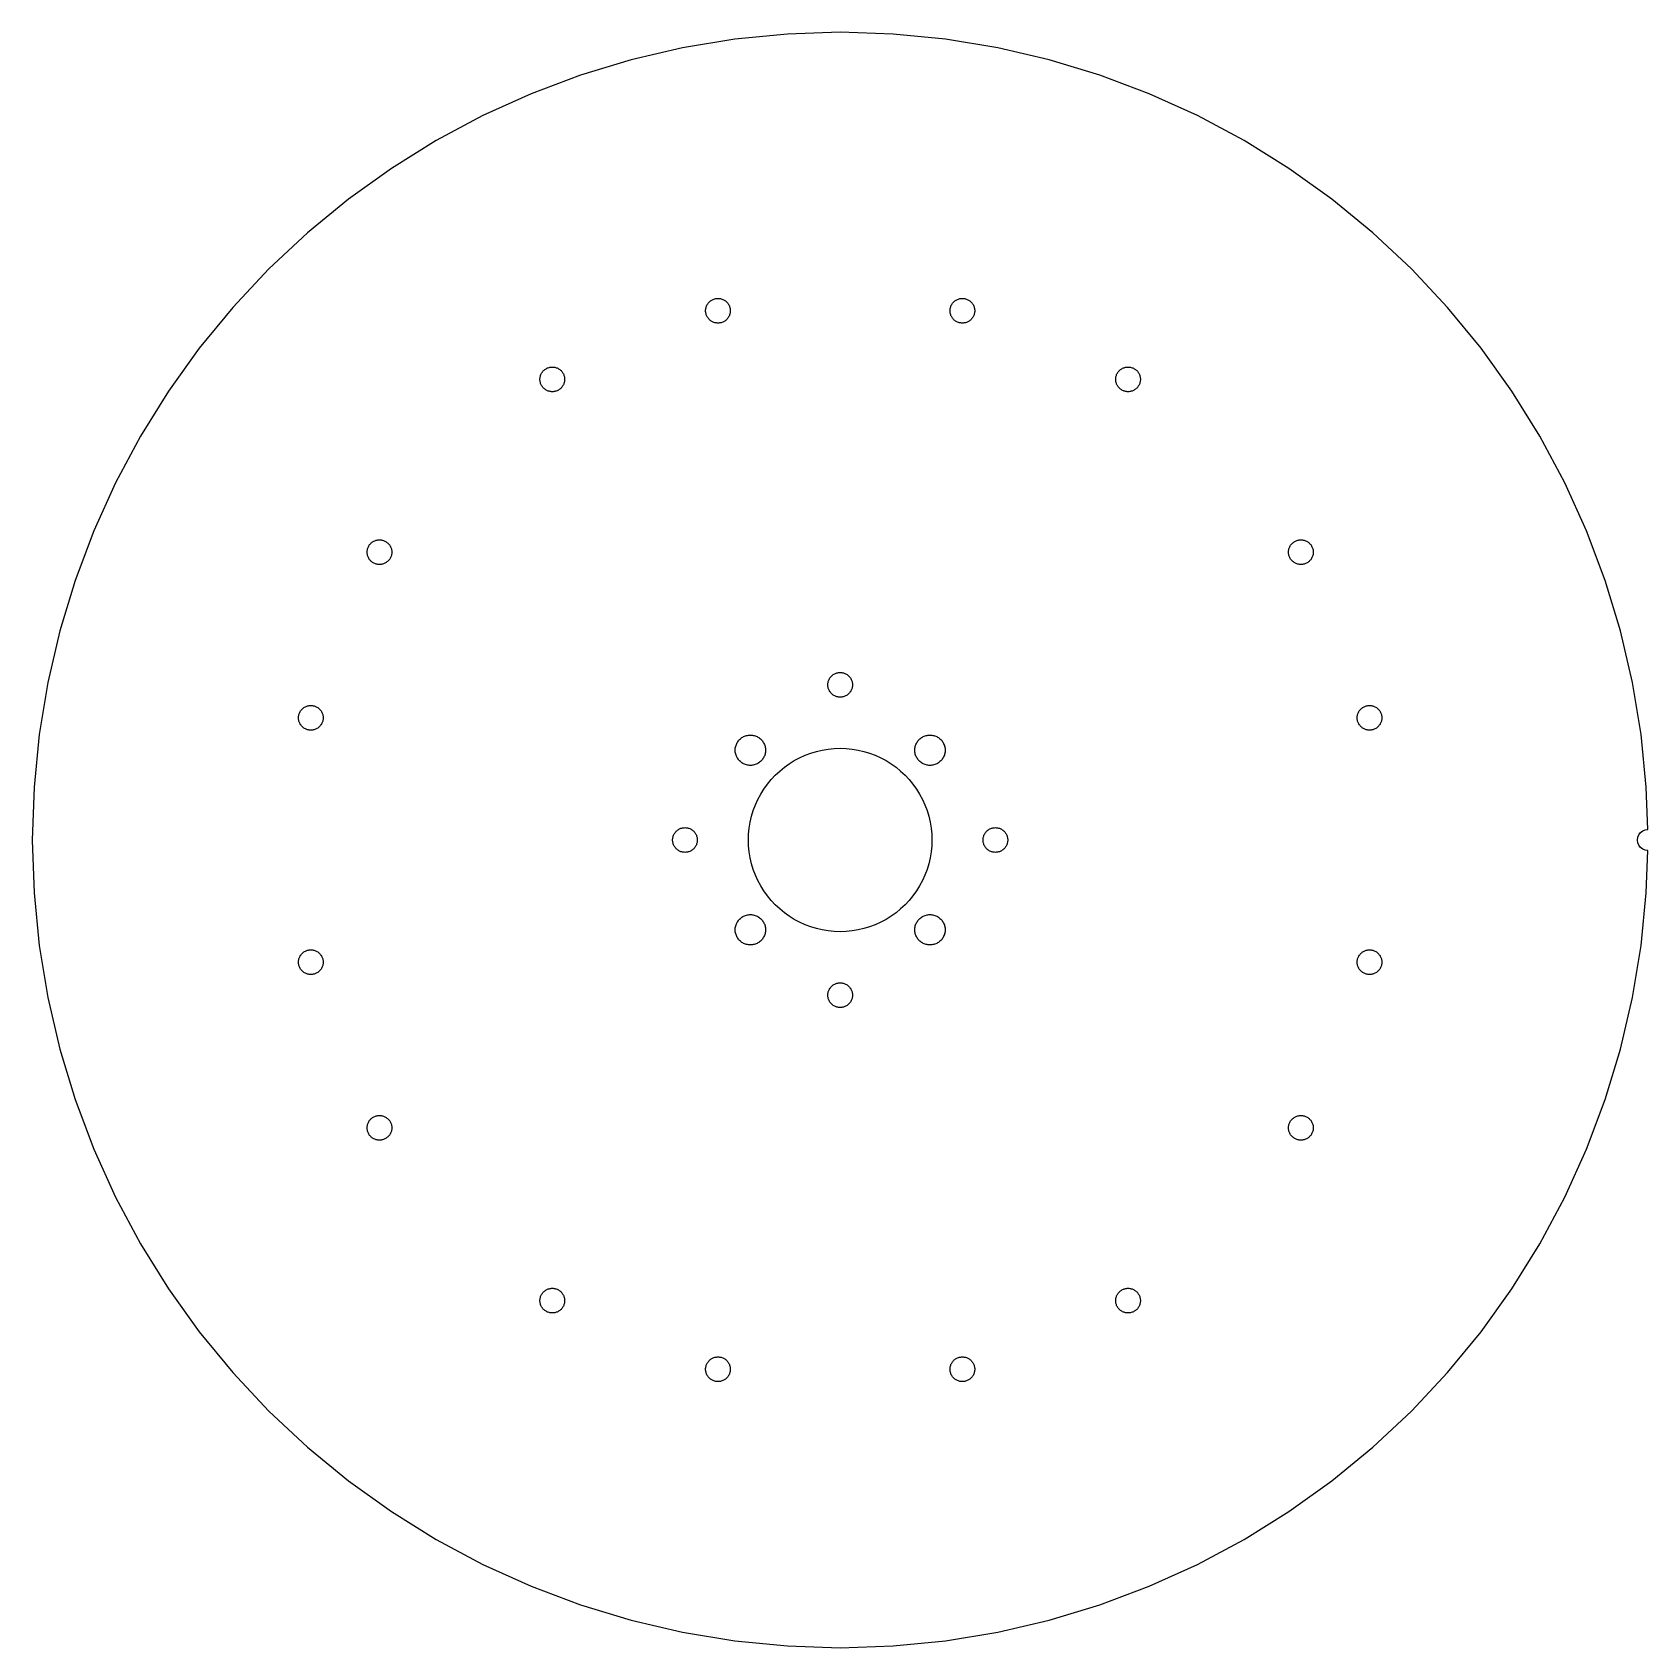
# Model space of a CAD drawing. Header units: metres. Extents: x -114 to 114, y -114 to 114.
import ezdxf

# ---------------------------------------------------------------- set-up
doc = ezdxf.new("R2010")
doc.units = ezdxf.units.M

msp = doc.modelspace()

# ---------------------------------------------------------------- linework, layer by layer
for p, q in [((0, 114.5), (-7.48865, 114.255)), ((7.48865, 114.255), (0, 114.5)), ((-22.3378, 112.3), (-29.6348, 110.598)), ((-14.9452, 113.52), (-22.3378, 112.3)), ((-7.48865, 114.255), (-14.9452, 113.52)), ((14.9452, 113.52), (7.48865, 114.255)), ((22.3378, 112.3), (14.9452, 113.52)), ((29.6348, 110.598), (22.3378, 112.3)), ((-29.6348, 110.598), (-36.8048, 108.423)), ((36.8048, 108.423), (29.6348, 110.598)), ((-36.8048, 108.423), (-43.8172, 105.784)), ((43.8172, 105.784), (36.8048, 108.423)), ((-43.8172, 105.784), (-50.642, 102.692)), ((50.642, 102.692), (43.8172, 105.784)), ((-50.642, 102.692), (-57.25, 99.1599)), ((57.25, 99.1599), (50.642, 102.692)), ((-57.25, 99.1599), (-63.6128, 95.2033)), ((63.6128, 95.2033), (57.25, 99.1599)), ((-63.6128, 95.2033), (-69.7032, 90.8389)), ((69.7032, 90.8389), (63.6128, 95.2033)), ((-69.7032, 90.8389), (-75.4951, 86.0856)), ((75.4951, 86.0856), (69.7032, 90.8389)), ((-75.4951, 86.0856), (-80.9637, 80.9637)), ((80.9637, 80.9637), (75.4951, 86.0856)), ((-80.9637, 80.9637), (-86.0856, 75.4951)), ((86.0856, 75.4951), (80.9637, 80.9637)), ((-19.0116, 75.4794), (-18.9783, 75.589)), ((-18.9783, 75.589), (-18.938, 75.6962)), ((-18.938, 75.6962), (-18.8907, 75.8005)), ((-18.8907, 75.8005), (-18.8368, 75.9015)), ((-18.8368, 75.9015), (-18.7763, 75.9987)), ((-18.7763, 75.9987), (-18.7096, 76.0918)), ((-18.7096, 76.0918), (-18.6369, 76.1803)), ((-18.6369, 76.1803), (-18.5587, 76.2639)), ((-18.5587, 76.2639), (-18.4751, 76.3422)), ((-18.4751, 76.3422), (-18.3866, 76.4149)), ((-18.3866, 76.4149), (-18.2935, 76.4816)), ((-18.2935, 76.4816), (-18.1962, 76.542)), ((-18.1962, 76.542), (-18.0952, 76.596)), ((-18.0952, 76.596), (-17.9909, 76.6433)), ((-17.9909, 76.6433), (-17.8837, 76.6836)), ((-17.8837, 76.6836), (-17.7742, 76.7169)), ((-17.7742, 76.7169), (-17.6626, 76.7429)), ((-17.6626, 76.7429), (-17.5496, 76.7615)), ((-17.5496, 76.7615), (-17.4357, 76.7727)), ((-17.4357, 76.7727), (-17.3212, 76.7765)), ((-17.3212, 76.7765), (-17.2068, 76.7727)), ((-17.2068, 76.7727), (-17.0928, 76.7615)), ((-17.0928, 76.7615), (-16.9798, 76.7429)), ((-16.9798, 76.7429), (-16.8683, 76.7169)), ((-16.8683, 76.7169), (-16.7587, 76.6836)), ((-16.7587, 76.6836), (-16.6515, 76.6433)), ((-16.6515, 76.6433), (-16.5472, 76.596)), ((-16.5472, 76.596), (-16.4462, 76.542)), ((-16.4462, 76.542), (-16.349, 76.4816)), ((-16.349, 76.4816), (-16.2559, 76.4149)), ((-16.2559, 76.4149), (-16.1674, 76.3422)), ((-16.1674, 76.3422), (-16.0838, 76.2639)), ((-16.0838, 76.2639), (-16.0055, 76.1803)), ((-16.0055, 76.1803), (-15.9329, 76.0918)), ((-15.9329, 76.0918), (-15.8661, 75.9987)), ((-15.8661, 75.9987), (-15.8057, 75.9015)), ((-15.8057, 75.9015), (-15.7517, 75.8005)), ((-15.7517, 75.8005), (-15.7044, 75.6962)), ((-15.7044, 75.6962), (-15.6641, 75.589)), ((-15.6641, 75.589), (-15.6309, 75.4794)), ((15.6309, 75.4794), (15.6641, 75.589)), ((15.6641, 75.589), (15.7044, 75.6962)), ((15.7044, 75.6962), (15.7517, 75.8005)), ((15.7517, 75.8005), (15.8057, 75.9015)), ((15.8057, 75.9015), (15.8661, 75.9987)), ((15.8661, 75.9987), (15.9329, 76.0918)), ((15.9329, 76.0918), (16.0055, 76.1803)), ((16.0055, 76.1803), (16.0838, 76.2639)), ((16.0838, 76.2639), (16.1674, 76.3422)), ((16.1674, 76.3422), (16.2559, 76.4149)), ((16.2559, 76.4149), (16.349, 76.4816)), ((16.349, 76.4816), (16.4462, 76.542)), ((16.4462, 76.542), (16.5472, 76.596)), ((16.5472, 76.596), (16.6515, 76.6433)), ((16.6515, 76.6433), (16.7587, 76.6836)), ((16.7587, 76.6836), (16.8683, 76.7169)), ((16.8683, 76.7169), (16.9798, 76.7429)), ((16.9798, 76.7429), (17.0928, 76.7615)), ((17.0928, 76.7615), (17.2068, 76.7727)), ((17.2068, 76.7727), (17.3212, 76.7765)), ((17.3212, 76.7765), (17.4357, 76.7727)), ((17.4357, 76.7727), (17.5496, 76.7615)), ((17.5496, 76.7615), (17.6626, 76.7429)), ((17.6626, 76.7429), (17.7742, 76.7169)), ((17.7742, 76.7169), (17.8837, 76.6836)), ((17.8837, 76.6836), (17.9909, 76.6433)), ((17.9909, 76.6433), (18.0952, 76.596)), ((18.0952, 76.596), (18.1962, 76.542)), ((18.1962, 76.542), (18.2935, 76.4816)), ((18.2935, 76.4816), (18.3866, 76.4149)), ((18.3866, 76.4149), (18.4751, 76.3422)), ((18.4751, 76.3422), (18.5587, 76.2639)), ((18.5587, 76.2639), (18.6369, 76.1803)), ((18.6369, 76.1803), (18.7096, 76.0918)), ((18.7096, 76.0918), (18.7763, 75.9987)), ((18.7763, 75.9987), (18.8368, 75.9015)), ((18.8368, 75.9015), (18.8907, 75.8005)), ((18.8907, 75.8005), (18.938, 75.6962)), ((18.938, 75.6962), (18.9783, 75.589)), ((18.9783, 75.589), (19.0116, 75.4794)), ((-86.0856, 75.4951), (-90.8389, 69.7032)), ((-19.0712, 75.0265), (-19.0675, 75.1409)), ((-19.0675, 74.912), (-19.0712, 75.0265)), ((-19.0675, 75.1409), (-19.0563, 75.2549)), ((-19.0563, 74.7981), (-19.0675, 74.912)), ((-19.0563, 75.2549), (-19.0376, 75.3679)), ((-19.0376, 74.6851), (-19.0563, 74.7981)), ((-19.0376, 75.3679), (-19.0116, 75.4794)), ((-19.0116, 74.5735), (-19.0376, 74.6851)), ((-18.9783, 74.464), (-19.0116, 74.5735)), ((-18.938, 74.3568), (-18.9783, 74.464)), ((-18.8907, 74.2525), (-18.938, 74.3568)), ((-18.8368, 74.1515), (-18.8907, 74.2525)), ((-18.7763, 74.0542), (-18.8368, 74.1515)), ((-18.7096, 73.9612), (-18.7763, 74.0542)), ((-18.6369, 73.8726), (-18.7096, 73.9612)), ((-18.5587, 73.789), (-18.6369, 73.8726)), ((-18.4751, 73.7108), (-18.5587, 73.789)), ((-18.3866, 73.6381), (-18.4751, 73.7108)), ((-18.2935, 73.5714), (-18.3866, 73.6381)), ((-18.1962, 73.5109), (-18.2935, 73.5714)), ((-18.0952, 73.457), (-18.1962, 73.5109)), ((-17.9909, 73.4097), (-18.0952, 73.457)), ((-17.8837, 73.3694), (-17.9909, 73.4097)), ((-17.7742, 73.3361), (-17.8837, 73.3694)), ((-17.6626, 73.3101), (-17.7742, 73.3361)), ((-17.5496, 73.2915), (-17.6626, 73.3101)), ((-17.4357, 73.2802), (-17.5496, 73.2915)), ((-17.3212, 73.2765), (-17.4357, 73.2802)), ((-17.2068, 73.2802), (-17.3212, 73.2765)), ((-17.0928, 73.2915), (-17.2068, 73.2802)), ((-16.9798, 73.3101), (-17.0928, 73.2915)), ((-16.8683, 73.3361), (-16.9798, 73.3101)), ((-16.7587, 73.3694), (-16.8683, 73.3361)), ((-16.6515, 73.4097), (-16.7587, 73.3694)), ((-16.5472, 73.457), (-16.6515, 73.4097)), ((-16.4462, 73.5109), (-16.5472, 73.457)), ((-16.349, 73.5714), (-16.4462, 73.5109)), ((-16.2559, 73.6381), (-16.349, 73.5714)), ((-16.1674, 73.7108), (-16.2559, 73.6381)), ((-16.0838, 73.789), (-16.1674, 73.7108)), ((-16.0055, 73.8726), (-16.0838, 73.789)), ((-15.9329, 73.9612), (-16.0055, 73.8726)), ((-15.8661, 74.0542), (-15.9329, 73.9612)), ((-15.8057, 74.1515), (-15.8661, 74.0542)), ((-15.7517, 74.2525), (-15.8057, 74.1515)), ((-15.7044, 74.3568), (-15.7517, 74.2525)), ((-15.6641, 74.464), (-15.7044, 74.3568)), ((-15.6309, 74.5735), (-15.6641, 74.464)), ((-15.6309, 75.4794), (-15.6048, 75.3679)), ((-15.6048, 74.6851), (-15.6309, 74.5735)), ((-15.6048, 75.3679), (-15.5862, 75.2549)), ((-15.5862, 74.7981), (-15.6048, 74.6851)), ((-15.5862, 75.2549), (-15.575, 75.1409)), ((-15.575, 74.912), (-15.5862, 74.7981)), ((-15.575, 75.1409), (-15.5712, 75.0265)), ((-15.5712, 75.0265), (-15.575, 74.912)), ((15.5712, 75.0265), (15.575, 75.1409)), ((15.575, 74.912), (15.5712, 75.0265)), ((15.575, 75.1409), (15.5862, 75.2549)), ((15.5862, 74.7981), (15.575, 74.912)), ((15.5862, 75.2549), (15.6048, 75.3679)), ((15.6048, 74.6851), (15.5862, 74.7981)), ((15.6048, 75.3679), (15.6309, 75.4794)), ((15.6309, 74.5735), (15.6048, 74.6851)), ((15.6641, 74.464), (15.6309, 74.5735)), ((15.7044, 74.3568), (15.6641, 74.464)), ((15.7517, 74.2525), (15.7044, 74.3568)), ((15.8057, 74.1515), (15.7517, 74.2525)), ((15.8661, 74.0542), (15.8057, 74.1515)), ((15.9329, 73.9612), (15.8661, 74.0542)), ((16.0055, 73.8726), (15.9329, 73.9612)), ((16.0838, 73.789), (16.0055, 73.8726)), ((16.1674, 73.7108), (16.0838, 73.789)), ((16.2559, 73.6381), (16.1674, 73.7108)), ((16.349, 73.5714), (16.2559, 73.6381)), ((16.4462, 73.5109), (16.349, 73.5714)), ((16.5472, 73.457), (16.4462, 73.5109)), ((16.6515, 73.4097), (16.5472, 73.457)), ((16.7587, 73.3694), (16.6515, 73.4097)), ((16.8683, 73.3361), (16.7587, 73.3694)), ((16.9798, 73.3101), (16.8683, 73.3361)), ((17.0928, 73.2915), (16.9798, 73.3101)), ((17.2068, 73.2802), (17.0928, 73.2915)), ((17.3212, 73.2765), (17.2068, 73.2802)), ((17.4357, 73.2802), (17.3212, 73.2765)), ((17.5496, 73.2915), (17.4357, 73.2802)), ((17.6626, 73.3101), (17.5496, 73.2915)), ((17.7742, 73.3361), (17.6626, 73.3101)), ((17.8837, 73.3694), (17.7742, 73.3361)), ((17.9909, 73.4097), (17.8837, 73.3694)), ((18.0952, 73.457), (17.9909, 73.4097)), ((18.1962, 73.5109), (18.0952, 73.457)), ((18.2935, 73.5714), (18.1962, 73.5109)), ((18.3866, 73.6381), (18.2935, 73.5714)), ((18.4751, 73.7108), (18.3866, 73.6381)), ((18.5587, 73.789), (18.4751, 73.7108)), ((18.6369, 73.8726), (18.5587, 73.789)), ((18.7096, 73.9612), (18.6369, 73.8726)), ((18.7763, 74.0542), (18.7096, 73.9612)), ((18.8368, 74.1515), (18.7763, 74.0542)), ((18.8907, 74.2525), (18.8368, 74.1515)), ((18.938, 74.3568), (18.8907, 74.2525)), ((18.9783, 74.464), (18.938, 74.3568)), ((19.0116, 74.5735), (18.9783, 74.464)), ((19.0116, 75.4794), (19.0376, 75.3679)), ((19.0376, 74.6851), (19.0116, 74.5735)), ((19.0376, 75.3679), (19.0563, 75.2549)), ((19.0563, 74.7981), (19.0376, 74.6851)), ((19.0563, 75.2549), (19.0675, 75.1409)), ((19.0675, 74.912), (19.0563, 74.7981)), ((19.0675, 75.1409), (19.0712, 75.0265)), ((19.0712, 75.0265), (19.0675, 74.912)), ((90.8389, 69.7032), (86.0856, 75.4951)), ((-90.8389, 69.7032), (-95.2033, 63.6128)), ((95.2033, 63.6128), (90.8389, 69.7032)), ((-42.1921, 66.365), (-42.1195, 66.4536)), ((-42.1195, 66.4536), (-42.0412, 66.5371)), ((-42.0412, 66.5371), (-41.9576, 66.6154)), ((-41.9576, 66.6154), (-41.8691, 66.6881)), ((-41.8691, 66.6881), (-41.776, 66.7548)), ((-41.776, 66.7548), (-41.6788, 66.8152)), ((-41.6788, 66.8152), (-41.5778, 66.8692)), ((-41.5778, 66.8692), (-41.4735, 66.9165)), ((-41.4735, 66.9165), (-41.3663, 66.9568)), ((-41.3663, 66.9568), (-41.2567, 66.9901)), ((-41.2567, 66.9901), (-41.1452, 67.0161)), ((-41.1452, 67.0161), (-41.0322, 67.0347)), ((-41.0322, 67.0347), (-40.9182, 67.0459)), ((-40.9182, 67.0459), (-40.8038, 67.0497)), ((-40.8038, 67.0497), (-40.6893, 67.0459)), ((-40.6893, 67.0459), (-40.5753, 67.0347)), ((-40.5753, 67.0347), (-40.4624, 67.0161)), ((-40.4624, 67.0161), (-40.3508, 66.9901)), ((-40.3508, 66.9901), (-40.2413, 66.9568)), ((-40.2413, 66.9568), (-40.1341, 66.9165)), ((-40.1341, 66.9165), (-40.0298, 66.8692)), ((-40.0298, 66.8692), (-39.9288, 66.8152)), ((-39.9288, 66.8152), (-39.8315, 66.7548)), ((-39.8315, 66.7548), (-39.7384, 66.6881)), ((-39.7384, 66.6881), (-39.6499, 66.6154)), ((-39.6499, 66.6154), (-39.5663, 66.5371)), ((-39.5663, 66.5371), (-39.4881, 66.4536)), ((-39.4881, 66.4536), (-39.4154, 66.365)), ((39.4154, 66.365), (39.4881, 66.4536)), ((39.4881, 66.4536), (39.5663, 66.5371)), ((39.5663, 66.5371), (39.6499, 66.6154)), ((39.6499, 66.6154), (39.7384, 66.6881)), ((39.7384, 66.6881), (39.8315, 66.7548)), ((39.8315, 66.7548), (39.9288, 66.8152)), ((39.9288, 66.8152), (40.0298, 66.8692)), ((40.0298, 66.8692), (40.1341, 66.9165)), ((40.1341, 66.9165), (40.2413, 66.9568)), ((40.2413, 66.9568), (40.3508, 66.9901)), ((40.3508, 66.9901), (40.4624, 67.0161)), ((40.4624, 67.0161), (40.5753, 67.0347)), ((40.5753, 67.0347), (40.6893, 67.0459)), ((40.6893, 67.0459), (40.8038, 67.0497)), ((40.8038, 67.0497), (40.9182, 67.0459)), ((40.9182, 67.0459), (41.0322, 67.0347)), ((41.0322, 67.0347), (41.1452, 67.0161)), ((41.1452, 67.0161), (41.2567, 66.9901)), ((41.2567, 66.9901), (41.3663, 66.9568)), ((41.3663, 66.9568), (41.4735, 66.9165)), ((41.4735, 66.9165), (41.5778, 66.8692)), ((41.5778, 66.8692), (41.6788, 66.8152)), ((41.6788, 66.8152), (41.776, 66.7548)), ((41.776, 66.7548), (41.8691, 66.6881)), ((41.8691, 66.6881), (41.9576, 66.6154)), ((41.9576, 66.6154), (42.0412, 66.5371)), ((42.0412, 66.5371), (42.1195, 66.4536)), ((42.1195, 66.4536), (42.1921, 66.365)), ((-42.5538, 65.2997), (-42.55, 65.4142)), ((-42.55, 65.1852), (-42.5538, 65.2997)), ((-42.55, 65.4142), (-42.5388, 65.5281)), ((-42.5388, 65.0713), (-42.55, 65.1852)), ((-42.5388, 65.5281), (-42.5202, 65.6411)), ((-42.5202, 64.9583), (-42.5388, 65.0713)), ((-42.5202, 65.6411), (-42.4941, 65.7526)), ((-42.4941, 64.8468), (-42.5202, 64.9583)), ((-42.4941, 65.7526), (-42.4609, 65.8622)), ((-42.4609, 64.7372), (-42.4941, 64.8468)), ((-42.4609, 65.8622), (-42.4206, 65.9694)), ((-42.4206, 64.63), (-42.4609, 64.7372)), ((-42.4206, 65.9694), (-42.3733, 66.0737)), ((-42.3733, 64.5257), (-42.4206, 64.63)), ((-42.3733, 66.0737), (-42.3193, 66.1747)), ((-42.3193, 64.4247), (-42.3733, 64.5257)), ((-42.3193, 66.1747), (-42.2589, 66.2719)), ((-42.2589, 64.3275), (-42.3193, 64.4247)), ((-42.2589, 66.2719), (-42.1921, 66.365)), ((-42.1921, 64.2344), (-42.2589, 64.3275)), ((-42.1195, 64.1458), (-42.1921, 64.2344)), ((-42.0412, 64.0623), (-42.1195, 64.1458)), ((-39.4881, 64.1458), (-39.5663, 64.0623)), ((-39.4154, 64.2344), (-39.4881, 64.1458)), ((-39.4154, 66.365), (-39.3487, 66.2719)), ((-39.3487, 64.3275), (-39.4154, 64.2344)), ((-39.3487, 66.2719), (-39.2882, 66.1747)), ((-39.2882, 64.4247), (-39.3487, 64.3275)), ((-39.2882, 66.1747), (-39.2343, 66.0737)), ((-39.2343, 64.5257), (-39.2882, 64.4247)), ((-39.2343, 66.0737), (-39.187, 65.9694)), ((-39.187, 64.63), (-39.2343, 64.5257)), ((-39.187, 65.9694), (-39.1467, 65.8622)), ((-39.1467, 64.7372), (-39.187, 64.63)), ((-39.1467, 65.8622), (-39.1134, 65.7526)), ((-39.1134, 64.8468), (-39.1467, 64.7372)), ((-39.1134, 65.7526), (-39.0874, 65.6411)), ((-39.0874, 64.9583), (-39.1134, 64.8468)), ((-39.0874, 65.6411), (-39.0687, 65.5281)), ((-39.0687, 65.0713), (-39.0874, 64.9583)), ((-39.0687, 65.5281), (-39.0575, 65.4142)), ((-39.0575, 65.1852), (-39.0687, 65.0713)), ((-39.0575, 65.4142), (-39.0538, 65.2997)), ((-39.0538, 65.2997), (-39.0575, 65.1852)), ((39.0538, 65.2997), (39.0575, 65.4142)), ((39.0575, 65.1852), (39.0538, 65.2997)), ((39.0575, 65.4142), (39.0687, 65.5281)), ((39.0687, 65.0713), (39.0575, 65.1852)), ((39.0687, 65.5281), (39.0874, 65.6411)), ((39.0874, 64.9583), (39.0687, 65.0713)), ((39.0874, 65.6411), (39.1134, 65.7526)), ((39.1134, 64.8468), (39.0874, 64.9583)), ((39.1134, 65.7526), (39.1467, 65.8622)), ((39.1467, 64.7372), (39.1134, 64.8468)), ((39.1467, 65.8622), (39.187, 65.9694)), ((39.187, 64.63), (39.1467, 64.7372)), ((39.187, 65.9694), (39.2343, 66.0737)), ((39.2343, 64.5257), (39.187, 64.63)), ((39.2343, 66.0737), (39.2882, 66.1747)), ((39.2882, 64.4247), (39.2343, 64.5257)), ((39.2882, 66.1747), (39.3487, 66.2719)), ((39.3487, 64.3275), (39.2882, 64.4247)), ((39.3487, 66.2719), (39.4154, 66.365)), ((39.4154, 64.2344), (39.3487, 64.3275)), ((39.4881, 64.1458), (39.4154, 64.2344)), ((39.5663, 64.0623), (39.4881, 64.1458)), ((42.1195, 64.1458), (42.0412, 64.0623)), ((42.1921, 64.2344), (42.1195, 64.1458)), ((42.1921, 66.365), (42.2589, 66.2719)), ((42.2589, 64.3275), (42.1921, 64.2344)), ((42.2589, 66.2719), (42.3193, 66.1747)), ((42.3193, 64.4247), (42.2589, 64.3275)), ((42.3193, 66.1747), (42.3733, 66.0737)), ((42.3733, 64.5257), (42.3193, 64.4247)), ((42.3733, 66.0737), (42.4206, 65.9694)), ((42.4206, 64.63), (42.3733, 64.5257)), ((42.4206, 65.9694), (42.4609, 65.8622)), ((42.4609, 64.7372), (42.4206, 64.63)), ((42.4609, 65.8622), (42.4941, 65.7526)), ((42.4941, 64.8468), (42.4609, 64.7372)), ((42.4941, 65.7526), (42.5202, 65.6411)), ((42.5202, 64.9583), (42.4941, 64.8468)), ((42.5202, 65.6411), (42.5388, 65.5281)), ((42.5388, 65.0713), (42.5202, 64.9583)), ((42.5388, 65.5281), (42.55, 65.4142)), ((42.55, 65.1852), (42.5388, 65.0713)), ((42.55, 65.4142), (42.5538, 65.2997)), ((42.5538, 65.2997), (42.55, 65.1852)), ((-95.2033, 63.6128), (-99.1599, 57.25)), ((-41.9576, 63.984), (-42.0412, 64.0623)), ((-41.8691, 63.9113), (-41.9576, 63.984)), ((-41.776, 63.8446), (-41.8691, 63.9113)), ((-41.6788, 63.7841), (-41.776, 63.8446)), ((-41.5778, 63.7302), (-41.6788, 63.7841)), ((-41.4735, 63.6829), (-41.5778, 63.7302)), ((-41.3663, 63.6426), (-41.4735, 63.6829)), ((-41.2567, 63.6093), (-41.3663, 63.6426)), ((-41.1452, 63.5833), (-41.2567, 63.6093)), ((-41.0322, 63.5647), (-41.1452, 63.5833)), ((-40.9182, 63.5534), (-41.0322, 63.5647)), ((-40.8038, 63.5497), (-40.9182, 63.5534)), ((-40.6893, 63.5534), (-40.8038, 63.5497)), ((-40.5753, 63.5647), (-40.6893, 63.5534)), ((-40.4624, 63.5833), (-40.5753, 63.5647)), ((-40.3508, 63.6093), (-40.4624, 63.5833)), ((-40.2413, 63.6426), (-40.3508, 63.6093)), ((-40.1341, 63.6829), (-40.2413, 63.6426)), ((-40.0298, 63.7302), (-40.1341, 63.6829)), ((-39.9288, 63.7841), (-40.0298, 63.7302)), ((-39.8315, 63.8446), (-39.9288, 63.7841)), ((-39.7384, 63.9113), (-39.8315, 63.8446)), ((-39.6499, 63.984), (-39.7384, 63.9113)), ((-39.5663, 64.0623), (-39.6499, 63.984)), ((39.6499, 63.984), (39.5663, 64.0623)), ((39.7384, 63.9113), (39.6499, 63.984)), ((39.8315, 63.8446), (39.7384, 63.9113)), ((39.9288, 63.7841), (39.8315, 63.8446)), ((40.0298, 63.7302), (39.9288, 63.7841)), ((40.1341, 63.6829), (40.0298, 63.7302)), ((40.2413, 63.6426), (40.1341, 63.6829)), ((40.3508, 63.6093), (40.2413, 63.6426)), ((40.4624, 63.5833), (40.3508, 63.6093)), ((40.5753, 63.5647), (40.4624, 63.5833)), ((40.6893, 63.5534), (40.5753, 63.5647)), ((40.8038, 63.5497), (40.6893, 63.5534)), ((40.9182, 63.5534), (40.8038, 63.5497)), ((41.0322, 63.5647), (40.9182, 63.5534)), ((41.1452, 63.5833), (41.0322, 63.5647)), ((41.2567, 63.6093), (41.1452, 63.5833)), ((41.3663, 63.6426), (41.2567, 63.6093)), ((41.4735, 63.6829), (41.3663, 63.6426)), ((41.5778, 63.7302), (41.4735, 63.6829)), ((41.6788, 63.7841), (41.5778, 63.7302)), ((41.776, 63.8446), (41.6788, 63.7841)), ((41.8691, 63.9113), (41.776, 63.8446)), ((41.9576, 63.984), (41.8691, 63.9113)), ((42.0412, 64.0623), (41.9576, 63.984)), ((99.1599, 57.25), (95.2033, 63.6128)), ((-99.1599, 57.25), (-102.692, 50.642)), ((102.692, 50.642), (99.1599, 57.25)), ((-102.692, 50.642), (-105.784, 43.8172)), ((105.784, 43.8172), (102.692, 50.642)), ((-105.784, 43.8172), (-108.423, 36.8048)), ((108.423, 36.8048), (105.784, 43.8172)), ((-67.0161, 41.1452), (-66.9901, 41.2567)), ((-66.9901, 41.2567), (-66.9568, 41.3663)), ((-66.9568, 41.3663), (-66.9165, 41.4735)), ((-66.9165, 41.4735), (-66.8692, 41.5778)), ((-66.8692, 41.5778), (-66.8152, 41.6788)), ((-66.8152, 41.6788), (-66.7548, 41.776)), ((-66.7548, 41.776), (-66.6881, 41.8691)), ((-66.6881, 41.8691), (-66.6154, 41.9576)), ((-66.6154, 41.9576), (-66.5371, 42.0412)), ((-66.5371, 42.0412), (-66.4536, 42.1195)), ((-66.4536, 42.1195), (-66.365, 42.1921)), ((-66.365, 42.1921), (-66.2719, 42.2589)), ((-66.2719, 42.2589), (-66.1747, 42.3193)), ((-66.1747, 42.3193), (-66.0737, 42.3733)), ((-66.0737, 42.3733), (-65.9694, 42.4206)), ((-65.9694, 42.4206), (-65.8622, 42.4609)), ((-65.8622, 42.4609), (-65.7526, 42.4941)), ((-65.7526, 42.4941), (-65.6411, 42.5202)), ((-65.6411, 42.5202), (-65.5281, 42.5388)), ((-65.5281, 42.5388), (-65.4142, 42.55)), ((-65.4142, 42.55), (-65.2997, 42.5538)), ((-65.2997, 42.5538), (-65.1852, 42.55)), ((-65.1852, 42.55), (-65.0713, 42.5388)), ((-65.0713, 42.5388), (-64.9583, 42.5202)), ((-64.9583, 42.5202), (-64.8468, 42.4941)), ((-64.8468, 42.4941), (-64.7372, 42.4609)), ((-64.7372, 42.4609), (-64.63, 42.4206)), ((-64.63, 42.4206), (-64.5257, 42.3733)), ((-64.5257, 42.3733), (-64.4247, 42.3193)), ((-64.4247, 42.3193), (-64.3275, 42.2589)), ((-64.3275, 42.2589), (-64.2344, 42.1921)), ((-64.2344, 42.1921), (-64.1458, 42.1195)), ((-64.1458, 42.1195), (-64.0623, 42.0412)), ((-64.0623, 42.0412), (-63.984, 41.9576)), ((-63.984, 41.9576), (-63.9113, 41.8691)), ((-63.9113, 41.8691), (-63.8446, 41.776)), ((-63.8446, 41.776), (-63.7841, 41.6788)), ((-63.7841, 41.6788), (-63.7302, 41.5778)), ((-63.7302, 41.5778), (-63.6829, 41.4735)), ((-63.6829, 41.4735), (-63.6426, 41.3663)), ((-63.6426, 41.3663), (-63.6093, 41.2567)), ((-63.6093, 41.2567), (-63.5833, 41.1452)), ((63.5833, 41.1452), (63.6093, 41.2567)), ((63.6093, 41.2567), (63.6426, 41.3663)), ((63.6426, 41.3663), (63.6829, 41.4735)), ((63.6829, 41.4735), (63.7302, 41.5778)), ((63.7302, 41.5778), (63.7841, 41.6788)), ((63.7841, 41.6788), (63.8446, 41.776)), ((63.8446, 41.776), (63.9113, 41.8691)), ((63.9113, 41.8691), (63.984, 41.9576)), ((63.984, 41.9576), (64.0623, 42.0412)), ((64.0623, 42.0412), (64.1458, 42.1195)), ((64.1458, 42.1195), (64.2344, 42.1921)), ((64.2344, 42.1921), (64.3275, 42.2589)), ((64.3275, 42.2589), (64.4247, 42.3193)), ((64.4247, 42.3193), (64.5257, 42.3733)), ((64.5257, 42.3733), (64.63, 42.4206)), ((64.63, 42.4206), (64.7372, 42.4609)), ((64.7372, 42.4609), (64.8468, 42.4941)), ((64.8468, 42.4941), (64.9583, 42.5202)), ((64.9583, 42.5202), (65.0713, 42.5388)), ((65.0713, 42.5388), (65.1852, 42.55)), ((65.1852, 42.55), (65.2997, 42.5538)), ((65.2997, 42.5538), (65.4142, 42.55)), ((65.4142, 42.55), (65.5281, 42.5388)), ((65.5281, 42.5388), (65.6411, 42.5202)), ((65.6411, 42.5202), (65.7526, 42.4941)), ((65.7526, 42.4941), (65.8622, 42.4609)), ((65.8622, 42.4609), (65.9694, 42.4206)), ((65.9694, 42.4206), (66.0737, 42.3733)), ((66.0737, 42.3733), (66.1747, 42.3193)), ((66.1747, 42.3193), (66.2719, 42.2589)), ((66.2719, 42.2589), (66.365, 42.1921)), ((66.365, 42.1921), (66.4536, 42.1195)), ((66.4536, 42.1195), (66.5371, 42.0412)), ((66.5371, 42.0412), (66.6154, 41.9576)), ((66.6154, 41.9576), (66.6881, 41.8691)), ((66.6881, 41.8691), (66.7548, 41.776)), ((66.7548, 41.776), (66.8152, 41.6788)), ((66.8152, 41.6788), (66.8692, 41.5778)), ((66.8692, 41.5778), (66.9165, 41.4735)), ((66.9165, 41.4735), (66.9568, 41.3663)), ((66.9568, 41.3663), (66.9901, 41.2567)), ((66.9901, 41.2567), (67.0161, 41.1452)), ((-67.0497, 40.8038), (-67.0459, 40.9182)), ((-67.0459, 40.6893), (-67.0497, 40.8038)), ((-67.0459, 40.9182), (-67.0347, 41.0322)), ((-67.0347, 40.5753), (-67.0459, 40.6893)), ((-67.0347, 41.0322), (-67.0161, 41.1452)), ((-67.0161, 40.4624), (-67.0347, 40.5753)), ((-66.9901, 40.3508), (-67.0161, 40.4624)), ((-66.9568, 40.2413), (-66.9901, 40.3508)), ((-66.9165, 40.1341), (-66.9568, 40.2413)), ((-66.8692, 40.0298), (-66.9165, 40.1341)), ((-66.8152, 39.9288), (-66.8692, 40.0298)), ((-66.7548, 39.8315), (-66.8152, 39.9288)), ((-66.6881, 39.7384), (-66.7548, 39.8315)), ((-66.6154, 39.6499), (-66.6881, 39.7384)), ((-66.5371, 39.5663), (-66.6154, 39.6499)), ((-66.4536, 39.4881), (-66.5371, 39.5663)), ((-66.365, 39.4154), (-66.4536, 39.4881)), ((-66.2719, 39.3487), (-66.365, 39.4154)), ((-66.1747, 39.2882), (-66.2719, 39.3487)), ((-66.0737, 39.2343), (-66.1747, 39.2882)), ((-65.9694, 39.187), (-66.0737, 39.2343)), ((-65.8622, 39.1467), (-65.9694, 39.187)), ((-65.7526, 39.1134), (-65.8622, 39.1467)), ((-65.6411, 39.0874), (-65.7526, 39.1134)), ((-65.5281, 39.0687), (-65.6411, 39.0874)), ((-65.4142, 39.0575), (-65.5281, 39.0687)), ((-65.2997, 39.0538), (-65.4142, 39.0575)), ((-65.1852, 39.0575), (-65.2997, 39.0538)), ((-65.0713, 39.0687), (-65.1852, 39.0575)), ((-64.9583, 39.0874), (-65.0713, 39.0687)), ((-64.8468, 39.1134), (-64.9583, 39.0874)), ((-64.7372, 39.1467), (-64.8468, 39.1134)), ((-64.63, 39.187), (-64.7372, 39.1467)), ((-64.5257, 39.2343), (-64.63, 39.187)), ((-64.4247, 39.2882), (-64.5257, 39.2343)), ((-64.3275, 39.3487), (-64.4247, 39.2882)), ((-64.2344, 39.4154), (-64.3275, 39.3487)), ((-64.1458, 39.4881), (-64.2344, 39.4154)), ((-64.0623, 39.5663), (-64.1458, 39.4881)), ((-63.984, 39.6499), (-64.0623, 39.5663)), ((-63.9113, 39.7384), (-63.984, 39.6499)), ((-63.8446, 39.8315), (-63.9113, 39.7384)), ((-63.7841, 39.9288), (-63.8446, 39.8315)), ((-63.7302, 40.0298), (-63.7841, 39.9288)), ((-63.6829, 40.1341), (-63.7302, 40.0298)), ((-63.6426, 40.2413), (-63.6829, 40.1341)), ((-63.6093, 40.3508), (-63.6426, 40.2413)), ((-63.5833, 40.4624), (-63.6093, 40.3508)), ((-63.5833, 41.1452), (-63.5647, 41.0322)), ((-63.5647, 40.5753), (-63.5833, 40.4624)), ((-63.5647, 41.0322), (-63.5534, 40.9182)), ((-63.5534, 40.6893), (-63.5647, 40.5753)), ((-63.5534, 40.9182), (-63.5497, 40.8038)), ((-63.5497, 40.8038), (-63.5534, 40.6893)), ((63.5497, 40.8038), (63.5534, 40.9182)), ((63.5534, 40.6893), (63.5497, 40.8038)), ((63.5534, 40.9182), (63.5647, 41.0322)), ((63.5647, 40.5753), (63.5534, 40.6893)), ((63.5647, 41.0322), (63.5833, 41.1452)), ((63.5833, 40.4624), (63.5647, 40.5753)), ((63.6093, 40.3508), (63.5833, 40.4624)), ((63.6426, 40.2413), (63.6093, 40.3508)), ((63.6829, 40.1341), (63.6426, 40.2413)), ((63.7302, 40.0298), (63.6829, 40.1341)), ((63.7841, 39.9288), (63.7302, 40.0298)), ((63.8446, 39.8315), (63.7841, 39.9288)), ((63.9113, 39.7384), (63.8446, 39.8315)), ((63.984, 39.6499), (63.9113, 39.7384)), ((64.0623, 39.5663), (63.984, 39.6499)), ((64.1458, 39.4881), (64.0623, 39.5663)), ((64.2344, 39.4154), (64.1458, 39.4881)), ((64.3275, 39.3487), (64.2344, 39.4154)), ((64.4247, 39.2882), (64.3275, 39.3487)), ((64.5257, 39.2343), (64.4247, 39.2882)), ((64.63, 39.187), (64.5257, 39.2343)), ((64.7372, 39.1467), (64.63, 39.187)), ((64.8468, 39.1134), (64.7372, 39.1467)), ((64.9583, 39.0874), (64.8468, 39.1134)), ((65.0713, 39.0687), (64.9583, 39.0874)), ((65.1852, 39.0575), (65.0713, 39.0687)), ((65.2997, 39.0538), (65.1852, 39.0575)), ((65.4142, 39.0575), (65.2997, 39.0538)), ((65.5281, 39.0687), (65.4142, 39.0575)), ((65.6411, 39.0874), (65.5281, 39.0687)), ((65.7526, 39.1134), (65.6411, 39.0874)), ((65.8622, 39.1467), (65.7526, 39.1134)), ((65.9694, 39.187), (65.8622, 39.1467)), ((66.0737, 39.2343), (65.9694, 39.187)), ((66.1747, 39.2882), (66.0737, 39.2343)), ((66.2719, 39.3487), (66.1747, 39.2882)), ((66.365, 39.4154), (66.2719, 39.3487)), ((66.4536, 39.4881), (66.365, 39.4154)), ((66.5371, 39.5663), (66.4536, 39.4881)), ((66.6154, 39.6499), (66.5371, 39.5663)), ((66.6881, 39.7384), (66.6154, 39.6499)), ((66.7548, 39.8315), (66.6881, 39.7384)), ((66.8152, 39.9288), (66.7548, 39.8315)), ((66.8692, 40.0298), (66.8152, 39.9288)), ((66.9165, 40.1341), (66.8692, 40.0298)), ((66.9568, 40.2413), (66.9165, 40.1341)), ((66.9901, 40.3508), (66.9568, 40.2413)), ((67.0161, 40.4624), (66.9901, 40.3508)), ((67.0161, 41.1452), (67.0347, 41.0322)), ((67.0347, 40.5753), (67.0161, 40.4624)), ((67.0347, 41.0322), (67.0459, 40.9182)), ((67.0459, 40.6893), (67.0347, 40.5753)), ((67.0459, 40.9182), (67.0497, 40.8038)), ((67.0497, 40.8038), (67.0459, 40.6893)), ((-108.423, 36.8048), (-110.598, 29.6348)), ((110.598, 29.6348), (108.423, 36.8048)), ((-110.598, 29.6348), (-112.3, 22.3378)), ((112.3, 22.3378), (110.598, 29.6348)), ((-1.51553, 22.875), (-1.45506, 22.9722)), ((-1.45506, 22.9722), (-1.38837, 23.0653)), ((-1.38837, 23.0653), (-1.31572, 23.1539)), ((-1.31572, 23.1539), (-1.23743, 23.2374)), ((-1.23743, 23.2374), (-1.15385, 23.3157)), ((-1.15385, 23.3157), (-1.06532, 23.3884)), ((-1.06532, 23.3884), (-0.972244, 23.4551)), ((-0.972244, 23.4551), (-0.875, 23.5155)), ((-0.875, 23.5155), (-0.774002, 23.5695)), ((-0.774002, 23.5695), (-0.669693, 23.6168)), ((-0.669693, 23.6168), (-0.562515, 23.6571)), ((-0.562515, 23.6571), (-0.452927, 23.6904)), ((-0.452927, 23.6904), (-0.3414, 23.7164)), ((-0.3414, 23.7164), (-0.228409, 23.735)), ((-0.228409, 23.735), (-0.114441, 23.7462)), ((-0.114441, 23.7462), (0, 23.75)), ((0, 23.75), (0.114441, 23.7462)), ((0.114441, 23.7462), (0.228409, 23.735)), ((0.228409, 23.735), (0.3414, 23.7164)), ((0.3414, 23.7164), (0.452927, 23.6904)), ((0.452927, 23.6904), (0.562515, 23.6571)), ((0.562515, 23.6571), (0.669693, 23.6168)), ((0.669693, 23.6168), (0.774002, 23.5695)), ((0.774002, 23.5695), (0.875, 23.5155)), ((0.875, 23.5155), (0.972244, 23.4551)), ((0.972244, 23.4551), (1.06532, 23.3884)), ((1.06532, 23.3884), (1.15385, 23.3157)), ((1.15385, 23.3157), (1.23743, 23.2374)), ((1.23743, 23.2374), (1.31572, 23.1539)), ((1.31572, 23.1539), (1.38837, 23.0653)), ((1.38837, 23.0653), (1.45506, 22.9722)), ((1.45506, 22.9722), (1.51553, 22.875)), ((-112.3, 22.3378), (-113.52, 14.9452)), ((-1.75, 22), (-1.74625, 22.1144)), ((-1.74625, 21.8855), (-1.75, 22)), ((-1.74625, 22.1144), (-1.73502, 22.2284)), ((-1.73502, 21.7716), (-1.74625, 21.8855)), ((-1.73502, 22.2284), (-1.71637, 22.3414)), ((-1.71637, 21.6586), (-1.73502, 21.7716)), ((-1.71637, 22.3414), (-1.69037, 22.4529)), ((-1.69037, 21.5471), (-1.71637, 21.6586)), ((-1.69037, 22.4529), (-1.65712, 22.5625)), ((-1.65712, 21.4375), (-1.69037, 21.5471)), ((-1.65712, 22.5625), (-1.61678, 22.6697)), ((-1.61678, 21.3303), (-1.65712, 21.4375)), ((-1.61678, 22.6697), (-1.56952, 22.774)), ((-1.56952, 21.226), (-1.61678, 21.3303)), ((-1.56952, 22.774), (-1.51553, 22.875)), ((-1.51553, 21.125), (-1.56952, 21.226)), ((-1.45506, 21.0277), (-1.51553, 21.125)), ((-1.38837, 20.9347), (-1.45506, 21.0277)), ((-1.31572, 20.8461), (-1.38837, 20.9347)), ((-1.23743, 20.7626), (-1.31572, 20.8461)), ((-1.15385, 20.6843), (-1.23743, 20.7626)), ((-1.06532, 20.6116), (-1.15385, 20.6843)), ((-0.972244, 20.5449), (-1.06532, 20.6116)), ((1.06532, 20.6116), (0.972244, 20.5449)), ((1.15385, 20.6843), (1.06532, 20.6116)), ((1.23743, 20.7626), (1.15385, 20.6843)), ((1.31572, 20.8461), (1.23743, 20.7626)), ((1.38837, 20.9347), (1.31572, 20.8461)), ((1.45506, 21.0277), (1.38837, 20.9347)), ((1.51553, 21.125), (1.45506, 21.0277)), ((1.51553, 22.875), (1.56952, 22.774)), ((1.56952, 21.226), (1.51553, 21.125)), ((1.56952, 22.774), (1.61678, 22.6697)), ((1.61678, 21.3303), (1.56952, 21.226)), ((1.61678, 22.6697), (1.65712, 22.5625)), ((1.65712, 21.4375), (1.61678, 21.3303)), ((1.65712, 22.5625), (1.69037, 22.4529)), ((1.69037, 21.5471), (1.65712, 21.4375)), ((1.69037, 22.4529), (1.71637, 22.3414)), ((1.71637, 21.6586), (1.69037, 21.5471)), ((1.71637, 22.3414), (1.73502, 22.2284)), ((1.73502, 21.7716), (1.71637, 21.6586)), ((1.73502, 22.2284), (1.74625, 22.1144)), ((1.74625, 21.8855), (1.73502, 21.7716)), ((1.74625, 22.1144), (1.75, 22)), ((1.75, 22), (1.74625, 21.8855)), ((113.52, 14.9452), (112.3, 22.3378)), ((-76.4816, 18.2935), (-76.4149, 18.3866)), ((-76.4149, 18.3866), (-76.3422, 18.4751)), ((-76.3422, 18.4751), (-76.2639, 18.5587)), ((-76.2639, 18.5587), (-76.1803, 18.6369)), ((-76.1803, 18.6369), (-76.0918, 18.7096)), ((-76.0918, 18.7096), (-75.9987, 18.7763)), ((-75.9987, 18.7763), (-75.9015, 18.8368)), ((-75.9015, 18.8368), (-75.8005, 18.8907)), ((-75.8005, 18.8907), (-75.6962, 18.938)), ((-75.6962, 18.938), (-75.589, 18.9783)), ((-75.589, 18.9783), (-75.4794, 19.0116)), ((-75.4794, 19.0116), (-75.3679, 19.0376)), ((-75.3679, 19.0376), (-75.2549, 19.0563)), ((-75.2549, 19.0563), (-75.1409, 19.0675)), ((-75.1409, 19.0675), (-75.0265, 19.0712)), ((-75.0265, 19.0712), (-74.912, 19.0675)), ((-74.912, 19.0675), (-74.7981, 19.0563)), ((-74.7981, 19.0563), (-74.6851, 19.0376)), ((-74.6851, 19.0376), (-74.5735, 19.0116)), ((-74.5735, 19.0116), (-74.464, 18.9783)), ((-74.464, 18.9783), (-74.3568, 18.938)), ((-74.3568, 18.938), (-74.2525, 18.8907)), ((-74.2525, 18.8907), (-74.1515, 18.8368)), ((-74.1515, 18.8368), (-74.0542, 18.7763)), ((-74.0542, 18.7763), (-73.9612, 18.7096)), ((-73.9612, 18.7096), (-73.8726, 18.6369)), ((-73.8726, 18.6369), (-73.789, 18.5587)), ((-73.789, 18.5587), (-73.7108, 18.4751)), ((-73.7108, 18.4751), (-73.6381, 18.3866)), ((-73.6381, 18.3866), (-73.5714, 18.2935)), ((-0.875, 20.4845), (-0.972244, 20.5449)), ((-0.774002, 20.4305), (-0.875, 20.4845)), ((-0.669693, 20.3832), (-0.774002, 20.4305)), ((-0.562515, 20.3429), (-0.669693, 20.3832)), ((-0.452927, 20.3096), (-0.562515, 20.3429)), ((-0.3414, 20.2836), (-0.452927, 20.3096)), ((-0.228409, 20.265), (-0.3414, 20.2836)), ((-0.114441, 20.2537), (-0.228409, 20.265)), ((0, 20.25), (-0.114441, 20.2537)), ((0.114441, 20.2537), (0, 20.25)), ((0.228409, 20.265), (0.114441, 20.2537)), ((0.3414, 20.2836), (0.228409, 20.265)), ((0.452927, 20.3096), (0.3414, 20.2836)), ((0.562515, 20.3429), (0.452927, 20.3096)), ((0.669693, 20.3832), (0.562515, 20.3429)), ((0.774002, 20.4305), (0.669693, 20.3832)), ((0.875, 20.4845), (0.774002, 20.4305)), ((0.972244, 20.5449), (0.875, 20.4845)), ((73.5714, 18.2935), (73.6381, 18.3866)), ((73.6381, 18.3866), (73.7108, 18.4751)), ((73.7108, 18.4751), (73.789, 18.5587)), ((73.789, 18.5587), (73.8726, 18.6369)), ((73.8726, 18.6369), (73.9612, 18.7096)), ((73.9612, 18.7096), (74.0542, 18.7763)), ((74.0542, 18.7763), (74.1515, 18.8368)), ((74.1515, 18.8368), (74.2525, 18.8907)), ((74.2525, 18.8907), (74.3568, 18.938)), ((74.3568, 18.938), (74.464, 18.9783)), ((74.464, 18.9783), (74.5735, 19.0116)), ((74.5735, 19.0116), (74.6851, 19.0376)), ((74.6851, 19.0376), (74.7981, 19.0563)), ((74.7981, 19.0563), (74.912, 19.0675)), ((74.912, 19.0675), (75.0265, 19.0712)), ((75.0265, 19.0712), (75.1409, 19.0675)), ((75.1409, 19.0675), (75.2549, 19.0563)), ((75.2549, 19.0563), (75.3679, 19.0376)), ((75.3679, 19.0376), (75.4794, 19.0116)), ((75.4794, 19.0116), (75.589, 18.9783)), ((75.589, 18.9783), (75.6962, 18.938)), ((75.6962, 18.938), (75.8005, 18.8907)), ((75.8005, 18.8907), (75.9015, 18.8368)), ((75.9015, 18.8368), (75.9987, 18.7763)), ((75.9987, 18.7763), (76.0918, 18.7096)), ((76.0918, 18.7096), (76.1803, 18.6369)), ((76.1803, 18.6369), (76.2639, 18.5587)), ((76.2639, 18.5587), (76.3422, 18.4751)), ((76.3422, 18.4751), (76.4149, 18.3866)), ((76.4149, 18.3866), (76.4816, 18.2935)), ((-76.7765, 17.3212), (-76.7727, 17.4357)), ((-76.7727, 17.2068), (-76.7765, 17.3212)), ((-76.7727, 17.4357), (-76.7615, 17.5496)), ((-76.7615, 17.0928), (-76.7727, 17.2068)), ((-76.7615, 17.5496), (-76.7429, 17.6626)), ((-76.7429, 16.9798), (-76.7615, 17.0928)), ((-76.7429, 17.6626), (-76.7169, 17.7742)), ((-76.7169, 16.8683), (-76.7429, 16.9798)), ((-76.7169, 17.7742), (-76.6836, 17.8837)), ((-76.6836, 16.7587), (-76.7169, 16.8683)), ((-76.6836, 17.8837), (-76.6433, 17.9909)), ((-76.6433, 16.6515), (-76.6836, 16.7587)), ((-76.6433, 17.9909), (-76.596, 18.0952)), ((-76.596, 16.5472), (-76.6433, 16.6515)), ((-76.596, 18.0952), (-76.542, 18.1962)), ((-76.542, 16.4462), (-76.596, 16.5472)), ((-76.542, 18.1962), (-76.4816, 18.2935)), ((-76.4816, 16.349), (-76.542, 16.4462)), ((-76.4149, 16.2559), (-76.4816, 16.349)), ((-76.3422, 16.1674), (-76.4149, 16.2559)), ((-76.2639, 16.0838), (-76.3422, 16.1674)), ((-76.1803, 16.0055), (-76.2639, 16.0838)), ((-73.789, 16.0838), (-73.8726, 16.0055)), ((-73.7108, 16.1674), (-73.789, 16.0838)), ((-73.6381, 16.2559), (-73.7108, 16.1674)), ((-73.5714, 16.349), (-73.6381, 16.2559)), ((-73.5714, 18.2935), (-73.5109, 18.1962)), ((-73.5109, 16.4462), (-73.5714, 16.349)), ((-73.5109, 18.1962), (-73.457, 18.0952)), ((-73.457, 16.5472), (-73.5109, 16.4462)), ((-73.457, 18.0952), (-73.4097, 17.9909)), ((-73.4097, 16.6515), (-73.457, 16.5472)), ((-73.4097, 17.9909), (-73.3694, 17.8837)), ((-73.3694, 16.7587), (-73.4097, 16.6515)), ((-73.3694, 17.8837), (-73.3361, 17.7742)), ((-73.3361, 16.8683), (-73.3694, 16.7587)), ((-73.3361, 17.7742), (-73.3101, 17.6626)), ((-73.3101, 16.9798), (-73.3361, 16.8683)), ((-73.3101, 17.6626), (-73.2915, 17.5496)), ((-73.2915, 17.0928), (-73.3101, 16.9798)), ((-73.2915, 17.5496), (-73.2802, 17.4357)), ((-73.2802, 17.2068), (-73.2915, 17.0928)), ((-73.2802, 17.4357), (-73.2765, 17.3212)), ((-73.2765, 17.3212), (-73.2802, 17.2068)), ((73.2765, 17.3212), (73.2802, 17.4357)), ((73.2802, 17.2068), (73.2765, 17.3212)), ((73.2802, 17.4357), (73.2915, 17.5496)), ((73.2915, 17.0928), (73.2802, 17.2068)), ((73.2915, 17.5496), (73.3101, 17.6626)), ((73.3101, 16.9798), (73.2915, 17.0928)), ((73.3101, 17.6626), (73.3361, 17.7742)), ((73.3361, 16.8683), (73.3101, 16.9798)), ((73.3361, 17.7742), (73.3694, 17.8837)), ((73.3694, 16.7587), (73.3361, 16.8683)), ((73.3694, 17.8837), (73.4097, 17.9909)), ((73.4097, 16.6515), (73.3694, 16.7587)), ((73.4097, 17.9909), (73.457, 18.0952)), ((73.457, 16.5472), (73.4097, 16.6515)), ((73.457, 18.0952), (73.5109, 18.1962)), ((73.5109, 16.4462), (73.457, 16.5472)), ((73.5109, 18.1962), (73.5714, 18.2935)), ((73.5714, 16.349), (73.5109, 16.4462)), ((73.6381, 16.2559), (73.5714, 16.349)), ((73.7108, 16.1674), (73.6381, 16.2559)), ((73.789, 16.0838), (73.7108, 16.1674)), ((73.8726, 16.0055), (73.789, 16.0838)), ((76.2639, 16.0838), (76.1803, 16.0055)), ((76.3422, 16.1674), (76.2639, 16.0838)), ((76.4149, 16.2559), (76.3422, 16.1674)), ((76.4816, 16.349), (76.4149, 16.2559)), ((76.4816, 18.2935), (76.542, 18.1962)), ((76.542, 16.4462), (76.4816, 16.349)), ((76.542, 18.1962), (76.596, 18.0952)), ((76.596, 16.5472), (76.542, 16.4462)), ((76.596, 18.0952), (76.6433, 17.9909)), ((76.6433, 16.6515), (76.596, 16.5472)), ((76.6433, 17.9909), (76.6836, 17.8837)), ((76.6836, 16.7587), (76.6433, 16.6515)), ((76.6836, 17.8837), (76.7169, 17.7742)), ((76.7169, 16.8683), (76.6836, 16.7587)), ((76.7169, 17.7742), (76.7429, 17.6626)), ((76.7429, 16.9798), (76.7169, 16.8683)), ((76.7429, 17.6626), (76.7615, 17.5496)), ((76.7615, 17.0928), (76.7429, 16.9798)), ((76.7615, 17.5496), (76.7727, 17.4357)), ((76.7727, 17.2068), (76.7615, 17.0928)), ((76.7727, 17.4357), (76.7765, 17.3212)), ((76.7765, 17.3212), (76.7727, 17.2068)), ((-113.52, 14.9452), (-114.255, 7.48865)), ((-76.0918, 15.9329), (-76.1803, 16.0055)), ((-75.9987, 15.8661), (-76.0918, 15.9329)), ((-75.9015, 15.8057), (-75.9987, 15.8661)), ((-75.8005, 15.7517), (-75.9015, 15.8057)), ((-75.6962, 15.7044), (-75.8005, 15.7517)), ((-75.589, 15.6641), (-75.6962, 15.7044)), ((-75.4794, 15.6309), (-75.589, 15.6641)), ((-75.3679, 15.6048), (-75.4794, 15.6309)), ((-75.2549, 15.5862), (-75.3679, 15.6048)), ((-75.1409, 15.575), (-75.2549, 15.5862)), ((-75.0265, 15.5712), (-75.1409, 15.575)), ((-74.912, 15.575), (-75.0265, 15.5712)), ((-74.7981, 15.5862), (-74.912, 15.575)), ((-74.6851, 15.6048), (-74.7981, 15.5862)), ((-74.5735, 15.6309), (-74.6851, 15.6048)), ((-74.464, 15.6641), (-74.5735, 15.6309)), ((-74.3568, 15.7044), (-74.464, 15.6641)), ((-74.2525, 15.7517), (-74.3568, 15.7044)), ((-74.1515, 15.8057), (-74.2525, 15.7517)), ((-74.0542, 15.8661), (-74.1515, 15.8057)), ((-73.9612, 15.9329), (-74.0542, 15.8661)), ((-73.8726, 16.0055), (-73.9612, 15.9329)), ((-14.6562, 13.6788), (-14.5899, 13.8029)), ((-14.5899, 13.8029), (-14.5156, 13.9224)), ((-14.5156, 13.9224), (-14.4336, 14.0368)), ((-14.4336, 14.0368), (-14.3444, 14.1455)), ((-14.3444, 14.1455), (-14.2482, 14.2482)), ((-14.2482, 14.2482), (-14.1455, 14.3444)), ((-14.1455, 14.3444), (-14.0368, 14.4336)), ((-14.0368, 14.4336), (-13.9224, 14.5156)), ((-13.9224, 14.5156), (-13.8029, 14.5899)), ((-13.8029, 14.5899), (-13.6788, 14.6562)), ((-13.6788, 14.6562), (-13.5507, 14.7142)), ((-13.5507, 14.7142), (-13.419, 14.7638)), ((-13.419, 14.7638), (-13.2844, 14.8047)), ((-13.2844, 14.8047), (-13.1474, 14.8366)), ((-13.1474, 14.8366), (-13.0085, 14.8595)), ((-13.0085, 14.8595), (-12.8685, 14.8733)), ((-12.8685, 14.8733), (-12.7279, 14.8779)), ((-12.7279, 14.8779), (-12.5873, 14.8733)), ((-12.5873, 14.8733), (-12.4473, 14.8595)), ((-12.4473, 14.8595), (-12.3085, 14.8366)), ((-12.3085, 14.8366), (-12.1714, 14.8047)), ((-12.1714, 14.8047), (-12.0368, 14.7638)), ((-12.0368, 14.7638), (-11.9052, 14.7142)), ((-11.9052, 14.7142), (-11.777, 14.6562)), ((-11.777, 14.6562), (-11.6529, 14.5899)), ((-11.6529, 14.5899), (-11.5334, 14.5156)), ((-11.5334, 14.5156), (-11.4191, 14.4336)), ((-11.4191, 14.4336), (-11.3103, 14.3444)), ((-11.3103, 14.3444), (-11.2076, 14.2482)), ((-11.2076, 14.2482), (-11.1115, 14.1455)), ((-11.1115, 14.1455), (-11.0222, 14.0368)), ((-11.0222, 14.0368), (-10.9403, 13.9224)), ((-10.9403, 13.9224), (-10.866, 13.8029)), ((-10.866, 13.8029), (-10.7996, 13.6788)), ((10.7996, 13.6788), (10.866, 13.8029)), ((10.866, 13.8029), (10.9403, 13.9224)), ((10.9403, 13.9224), (11.0222, 14.0368)), ((11.0222, 14.0368), (11.1115, 14.1455)), ((11.1115, 14.1455), (11.2076, 14.2482)), ((11.2076, 14.2482), (11.3103, 14.3444)), ((11.3103, 14.3444), (11.4191, 14.4336)), ((11.4191, 14.4336), (11.5334, 14.5156)), ((11.5334, 14.5156), (11.6529, 14.5899)), ((11.6529, 14.5899), (11.777, 14.6562)), ((11.777, 14.6562), (11.9052, 14.7142)), ((11.9052, 14.7142), (12.0368, 14.7638)), ((12.0368, 14.7638), (12.1714, 14.8047)), ((12.1714, 14.8047), (12.3085, 14.8366)), ((12.3085, 14.8366), (12.4473, 14.8595)), ((12.4473, 14.8595), (12.5873, 14.8733)), ((12.5873, 14.8733), (12.7279, 14.8779)), ((12.7279, 14.8779), (12.8685, 14.8733)), ((12.8685, 14.8733), (13.0085, 14.8595)), ((13.0085, 14.8595), (13.1474, 14.8366)), ((13.1474, 14.8366), (13.2844, 14.8047)), ((13.2844, 14.8047), (13.419, 14.7638)), ((13.419, 14.7638), (13.5507, 14.7142)), ((13.5507, 14.7142), (13.6788, 14.6562)), ((13.6788, 14.6562), (13.8029, 14.5899)), ((13.8029, 14.5899), (13.9224, 14.5156)), ((13.9224, 14.5156), (14.0368, 14.4336)), ((14.0368, 14.4336), (14.1455, 14.3444)), ((14.1455, 14.3444), (14.2482, 14.2482)), ((14.2482, 14.2482), (14.3444, 14.1455)), ((14.3444, 14.1455), (14.4336, 14.0368)), ((14.4336, 14.0368), (14.5156, 13.9224)), ((14.5156, 13.9224), (14.5899, 13.8029)), ((14.5899, 13.8029), (14.6562, 13.6788)), ((73.9612, 15.9329), (73.8726, 16.0055)), ((74.0542, 15.8661), (73.9612, 15.9329)), ((74.1515, 15.8057), (74.0542, 15.8661)), ((74.2525, 15.7517), (74.1515, 15.8057)), ((74.3568, 15.7044), (74.2525, 15.7517)), ((74.464, 15.6641), (74.3568, 15.7044)), ((74.5735, 15.6309), (74.464, 15.6641)), ((74.6851, 15.6048), (74.5735, 15.6309)), ((74.7981, 15.5862), (74.6851, 15.6048)), ((74.912, 15.575), (74.7981, 15.5862)), ((75.0265, 15.5712), (74.912, 15.575)), ((75.1409, 15.575), (75.0265, 15.5712)), ((75.2549, 15.5862), (75.1409, 15.575)), ((75.3679, 15.6048), (75.2549, 15.5862)), ((75.4794, 15.6309), (75.3679, 15.6048)), ((75.589, 15.6641), (75.4794, 15.6309)), ((75.6962, 15.7044), (75.589, 15.6641)), ((75.8005, 15.7517), (75.6962, 15.7044)), ((75.9015, 15.8057), (75.8005, 15.7517)), ((75.9987, 15.8661), (75.9015, 15.8057)), ((76.0918, 15.9329), (75.9987, 15.8661)), ((76.1803, 16.0055), (76.0918, 15.9329)), ((114.255, 7.48865), (113.52, 14.9452)), ((-14.8779, 12.7279), (-14.8733, 12.8685)), ((-14.8733, 12.5873), (-14.8779, 12.7279)), ((-14.8733, 12.8685), (-14.8595, 13.0085)), ((-14.8595, 12.4473), (-14.8733, 12.5873)), ((-14.8595, 13.0085), (-14.8366, 13.1474)), ((-14.8366, 12.3085), (-14.8595, 12.4473)), ((-14.8366, 13.1474), (-14.8047, 13.2844)), ((-14.8047, 12.1714), (-14.8366, 12.3085)), ((-14.8047, 13.2844), (-14.7638, 13.419)), ((-14.7638, 12.0368), (-14.8047, 12.1714)), ((-14.7638, 13.419), (-14.7142, 13.5507)), ((-14.7142, 11.9052), (-14.7638, 12.0368)), ((-14.7142, 13.5507), (-14.6562, 13.6788)), ((-14.6562, 11.777), (-14.7142, 11.9052)), ((-14.5899, 11.6529), (-14.6562, 11.777)), ((-14.5156, 11.5334), (-14.5899, 11.6529)), ((-14.4336, 11.4191), (-14.5156, 11.5334)), ((-10.9403, 11.5334), (-11.0222, 11.4191)), ((-10.866, 11.6529), (-10.9403, 11.5334)), ((-10.7996, 11.777), (-10.866, 11.6529)), ((-10.7996, 13.6788), (-10.7416, 13.5507)), ((-10.7416, 11.9052), (-10.7996, 11.777)), ((-10.7416, 13.5507), (-10.692, 13.419)), ((-10.692, 12.0368), (-10.7416, 11.9052)), ((-10.692, 13.419), (-10.6512, 13.2844)), ((-10.6512, 12.1714), (-10.692, 12.0368)), ((-10.6512, 13.2844), (-10.6192, 13.1474)), ((-10.6192, 12.3085), (-10.6512, 12.1714)), ((-10.6192, 13.1474), (-10.5963, 13.0085)), ((-10.5963, 12.4473), (-10.6192, 12.3085)), ((-10.5963, 13.0085), (-10.5825, 12.8685)), ((-10.5825, 12.5873), (-10.5963, 12.4473)), ((-10.5825, 12.8685), (-10.5779, 12.7279)), ((-10.5779, 12.7279), (-10.5825, 12.5873)), ((-6.5, 11.2583), (-5.74974, 11.6593)), ((-5.74974, 11.6593), (-4.97488, 12.0104)), ((-4.97488, 12.0104), (-4.17871, 12.3101)), ((-4.17871, 12.3101), (-3.36464, 12.557)), ((-3.36464, 12.557), (-2.53616, 12.7502)), ((-2.53616, 12.7502), (-1.69684, 12.8888)), ((-1.69684, 12.8888), (-0.850235, 12.9722)), ((-0.850235, 12.9722), (0, 13)), ((0, 13), (0.850235, 12.9722)), ((0.850235, 12.9722), (1.69684, 12.8888)), ((1.69684, 12.8888), (2.53616, 12.7502)), ((2.53616, 12.7502), (3.36464, 12.557)), ((3.36464, 12.557), (4.17871, 12.3101)), ((4.17871, 12.3101), (4.97488, 12.0104)), ((4.97488, 12.0104), (5.74974, 11.6593)), ((5.74974, 11.6593), (6.5, 11.2583)), ((10.5779, 12.7279), (10.5825, 12.8685)), ((10.5825, 12.5873), (10.5779, 12.7279)), ((10.5825, 12.8685), (10.5963, 13.0085)), ((10.5963, 12.4473), (10.5825, 12.5873)), ((10.5963, 13.0085), (10.6192, 13.1474)), ((10.6192, 12.3085), (10.5963, 12.4473)), ((10.6192, 13.1474), (10.6512, 13.2844)), ((10.6512, 12.1714), (10.6192, 12.3085)), ((10.6512, 13.2844), (10.692, 13.419)), ((10.692, 12.0368), (10.6512, 12.1714)), ((10.692, 13.419), (10.7416, 13.5507)), ((10.7416, 11.9052), (10.692, 12.0368)), ((10.7416, 13.5507), (10.7996, 13.6788)), ((10.7996, 11.777), (10.7416, 11.9052)), ((10.866, 11.6529), (10.7996, 11.777)), ((10.9403, 11.5334), (10.866, 11.6529)), ((11.0222, 11.4191), (10.9403, 11.5334)), ((14.5156, 11.5334), (14.4336, 11.4191)), ((14.5899, 11.6529), (14.5156, 11.5334)), ((14.6562, 11.777), (14.5899, 11.6529)), ((14.6562, 13.6788), (14.7142, 13.5507)), ((14.7142, 11.9052), (14.6562, 11.777)), ((14.7142, 13.5507), (14.7638, 13.419)), ((14.7638, 12.0368), (14.7142, 11.9052)), ((14.7638, 13.419), (14.8047, 13.2844)), ((14.8047, 12.1714), (14.7638, 12.0368)), ((14.8047, 13.2844), (14.8366, 13.1474)), ((14.8366, 12.3085), (14.8047, 12.1714)), ((14.8366, 13.1474), (14.8595, 13.0085)), ((14.8595, 12.4473), (14.8366, 12.3085)), ((14.8595, 13.0085), (14.8733, 12.8685)), ((14.8733, 12.5873), (14.8595, 12.4473)), ((14.8733, 12.8685), (14.8779, 12.7279)), ((14.8779, 12.7279), (14.8733, 12.5873)), ((-14.3444, 11.3103), (-14.4336, 11.4191)), ((-14.2482, 11.2076), (-14.3444, 11.3103)), ((-14.1455, 11.1115), (-14.2482, 11.2076)), ((-14.0368, 11.0222), (-14.1455, 11.1115)), ((-13.9224, 10.9403), (-14.0368, 11.0222)), ((-13.8029, 10.866), (-13.9224, 10.9403)), ((-13.6788, 10.7996), (-13.8029, 10.866)), ((-13.5507, 10.7416), (-13.6788, 10.7996)), ((-13.419, 10.692), (-13.5507, 10.7416)), ((-13.2844, 10.6512), (-13.419, 10.692)), ((-13.1474, 10.6192), (-13.2844, 10.6512)), ((-13.0085, 10.5963), (-13.1474, 10.6192)), ((-12.8685, 10.5825), (-13.0085, 10.5963)), ((-12.7279, 10.5779), (-12.8685, 10.5825)), ((-12.5873, 10.5825), (-12.7279, 10.5779)), ((-12.4473, 10.5963), (-12.5873, 10.5825)), ((-12.3085, 10.6192), (-12.4473, 10.5963)), ((-12.1714, 10.6512), (-12.3085, 10.6192)), ((-12.0368, 10.692), (-12.1714, 10.6512)), ((-11.9052, 10.7416), (-12.0368, 10.692)), ((-11.777, 10.7996), (-11.9052, 10.7416)), ((-11.6529, 10.866), (-11.777, 10.7996)), ((-11.5334, 10.9403), (-11.6529, 10.866)), ((-11.4191, 11.0222), (-11.5334, 10.9403)), ((-11.3103, 11.1115), (-11.4191, 11.0222)), ((-11.2076, 11.2076), (-11.3103, 11.1115)), ((-11.1115, 11.3103), (-11.2076, 11.2076)), ((-11.0222, 11.4191), (-11.1115, 11.3103)), ((-9.77391, 8.57149), (-9.19238, 9.19238)), ((-9.19238, 9.19238), (-8.57149, 9.77391)), ((-8.57149, 9.77391), (-7.91389, 10.3136)), ((-7.91389, 10.3136), (-7.22241, 10.8091)), ((-7.22241, 10.8091), (-6.5, 11.2583)), ((6.5, 11.2583), (7.22241, 10.8091)), ((7.22241, 10.8091), (7.91389, 10.3136)), ((7.91389, 10.3136), (8.57149, 9.77391)), ((8.57149, 9.77391), (9.19238, 9.19238)), ((9.19238, 9.19238), (9.77391, 8.57149)), ((11.1115, 11.3103), (11.0222, 11.4191)), ((11.2076, 11.2076), (11.1115, 11.3103)), ((11.3103, 11.1115), (11.2076, 11.2076)), ((11.4191, 11.0222), (11.3103, 11.1115)), ((11.5334, 10.9403), (11.4191, 11.0222)), ((11.6529, 10.866), (11.5334, 10.9403)), ((11.777, 10.7996), (11.6529, 10.866)), ((11.9052, 10.7416), (11.777, 10.7996)), ((12.0368, 10.692), (11.9052, 10.7416)), ((12.1714, 10.6512), (12.0368, 10.692)), ((12.3085, 10.6192), (12.1714, 10.6512)), ((12.4473, 10.5963), (12.3085, 10.6192)), ((12.5873, 10.5825), (12.4473, 10.5963)), ((12.7279, 10.5779), (12.5873, 10.5825)), ((12.8685, 10.5825), (12.7279, 10.5779)), ((13.0085, 10.5963), (12.8685, 10.5825)), ((13.1474, 10.6192), (13.0085, 10.5963)), ((13.2844, 10.6512), (13.1474, 10.6192)), ((13.419, 10.692), (13.2844, 10.6512)), ((13.5507, 10.7416), (13.419, 10.692)), ((13.6788, 10.7996), (13.5507, 10.7416)), ((13.8029, 10.866), (13.6788, 10.7996)), ((13.9224, 10.9403), (13.8029, 10.866)), ((14.0368, 11.0222), (13.9224, 10.9403)), ((14.1455, 11.1115), (14.0368, 11.0222)), ((14.2482, 11.2076), (14.1455, 11.1115)), ((14.3444, 11.3103), (14.2482, 11.2076)), ((14.4336, 11.4191), (14.3444, 11.3103)), ((-114.255, 7.48865), (-114.5, 0)), ((-11.2583, 6.5), (-10.8091, 7.22241)), ((-10.8091, 7.22241), (-10.3136, 7.91389)), ((-10.3136, 7.91389), (-9.77391, 8.57149)), ((9.77391, 8.57149), (10.3136, 7.91389)), ((10.3136, 7.91389), (10.8091, 7.22241)), ((10.8091, 7.22241), (11.2583, 6.5)), ((114.451, 1.49356), (114.255, 7.48865)), ((-12.3101, 4.17871), (-12.0104, 4.97488)), ((-12.0104, 4.97488), (-11.6593, 5.74974)), ((-11.6593, 5.74974), (-11.2583, 6.5)), ((11.2583, 6.5), (11.6593, 5.74974)), ((11.6593, 5.74974), (12.0104, 4.97488)), ((12.0104, 4.97488), (12.3101, 4.17871)), ((-12.8888, 1.69684), (-12.7502, 2.53616)), ((-12.7502, 2.53616), (-12.557, 3.36464)), ((-12.557, 3.36464), (-12.3101, 4.17871)), ((12.3101, 4.17871), (12.557, 3.36464)), ((12.557, 3.36464), (12.7502, 2.53616)), ((12.7502, 2.53616), (12.8888, 1.69684)), ((-114.5, 0), (-114.255, -7.48865)), ((-23.75, 0), (-23.7462, 0.114441)), ((-23.7462, -0.114441), (-23.75, 0)), ((-23.7462, 0.114441), (-23.735, 0.228409)), ((-23.735, 0.228409), (-23.7164, 0.3414)), ((-23.7164, 0.3414), (-23.6904, 0.452927)), ((-23.6904, 0.452927), (-23.6571, 0.562515)), ((-23.6571, 0.562515), (-23.6168, 0.669693)), ((-23.6168, 0.669693), (-23.5695, 0.774002)), ((-23.5695, 0.774002), (-23.5155, 0.875)), ((-23.5155, 0.875), (-23.4551, 0.972244)), ((-23.4551, 0.972244), (-23.3884, 1.06532)), ((-23.3884, 1.06532), (-23.3157, 1.15385)), ((-23.3157, 1.15385), (-23.2374, 1.23743)), ((-23.2374, 1.23743), (-23.1539, 1.31572)), ((-23.1539, 1.31572), (-23.0653, 1.38837)), ((-23.0653, 1.38837), (-22.9722, 1.45506)), ((-22.9722, 1.45506), (-22.875, 1.51553)), ((-22.875, 1.51553), (-22.774, 1.56952)), ((-22.774, 1.56952), (-22.6697, 1.61678)), ((-22.6697, 1.61678), (-22.5625, 1.65712)), ((-22.5625, 1.65712), (-22.4529, 1.69037)), ((-22.4529, 1.69037), (-22.3414, 1.71637)), ((-22.3414, 1.71637), (-22.2284, 1.73502)), ((-22.2284, 1.73502), (-22.1144, 1.74625)), ((-22.1144, 1.74625), (-22, 1.75)), ((-22, 1.75), (-21.8855, 1.74625)), ((-21.8855, 1.74625), (-21.7716, 1.73502)), ((-21.7716, 1.73502), (-21.6586, 1.71637)), ((-21.6586, 1.71637), (-21.5471, 1.69037)), ((-21.5471, 1.69037), (-21.4375, 1.65712)), ((-21.4375, 1.65712), (-21.3303, 1.61678)), ((-21.3303, 1.61678), (-21.226, 1.56952)), ((-21.226, 1.56952), (-21.125, 1.51553)), ((-21.125, 1.51553), (-21.0277, 1.45506)), ((-21.0277, 1.45506), (-20.9347, 1.38837)), ((-20.9347, 1.38837), (-20.8461, 1.31572)), ((-20.8461, 1.31572), (-20.7626, 1.23743)), ((-20.7626, 1.23743), (-20.6843, 1.15385)), ((-20.6843, 1.15385), (-20.6116, 1.06532)), ((-20.6116, 1.06532), (-20.5449, 0.972244)), ((-20.5449, 0.972244), (-20.4845, 0.875)), ((-20.4845, 0.875), (-20.4305, 0.774002)), ((-20.4305, 0.774002), (-20.3832, 0.669693)), ((-20.3832, 0.669693), (-20.3429, 0.562515)), ((-20.3429, 0.562515), (-20.3096, 0.452927)), ((-20.3096, 0.452927), (-20.2836, 0.3414)), ((-20.2836, 0.3414), (-20.265, 0.228409)), ((-20.265, 0.228409), (-20.2537, 0.114441)), ((-20.2537, 0.114441), (-20.25, 0)), ((-20.25, 0), (-20.2537, -0.114441)), ((-13, 0), (-12.9722, 0.850235)), ((-12.9722, -0.850235), (-13, 0)), ((-12.9722, 0.850235), (-12.8888, 1.69684)), ((12.8888, 1.69684), (12.9722, 0.850235)), ((12.9722, 0.850235), (13, 0)), ((13, 0), (12.9722, -0.850235)), ((20.25, 0), (20.2537, 0.114441)), ((20.2537, -0.114441), (20.25, 0)), ((20.2537, 0.114441), (20.265, 0.228409)), ((20.265, 0.228409), (20.2836, 0.3414)), ((20.2836, 0.3414), (20.3096, 0.452927)), ((20.3096, 0.452927), (20.3429, 0.562515)), ((20.3429, 0.562515), (20.3832, 0.669693)), ((20.3832, 0.669693), (20.4305, 0.774002)), ((20.4305, 0.774002), (20.4845, 0.875)), ((20.4845, 0.875), (20.5449, 0.972244)), ((20.5449, 0.972244), (20.6116, 1.06532)), ((20.6116, 1.06532), (20.6843, 1.15385)), ((20.6843, 1.15385), (20.7626, 1.23743)), ((20.7626, 1.23743), (20.8461, 1.31572)), ((20.8461, 1.31572), (20.9347, 1.38837)), ((20.9347, 1.38837), (21.0277, 1.45506)), ((21.0277, 1.45506), (21.125, 1.51553)), ((21.125, 1.51553), (21.226, 1.56952)), ((21.226, 1.56952), (21.3303, 1.61678)), ((21.3303, 1.61678), (21.4375, 1.65712)), ((21.4375, 1.65712), (21.5471, 1.69037)), ((21.5471, 1.69037), (21.6586, 1.71637)), ((21.6586, 1.71637), (21.7716, 1.73502)), ((21.7716, 1.73502), (21.8855, 1.74625)), ((21.8855, 1.74625), (22, 1.75)), ((22, 1.75), (22.1144, 1.74625)), ((22.1144, 1.74625), (22.2284, 1.73502)), ((22.2284, 1.73502), (22.3414, 1.71637)), ((22.3414, 1.71637), (22.4529, 1.69037)), ((22.4529, 1.69037), (22.5625, 1.65712)), ((22.5625, 1.65712), (22.6697, 1.61678)), ((22.6697, 1.61678), (22.774, 1.56952)), ((22.774, 1.56952), (22.875, 1.51553)), ((22.875, 1.51553), (22.9722, 1.45506)), ((22.9722, 1.45506), (23.0653, 1.38837)), ((23.0653, 1.38837), (23.1539, 1.31572)), ((23.1539, 1.31572), (23.2374, 1.23743)), ((23.2374, 1.23743), (23.3157, 1.15385)), ((23.3157, 1.15385), (23.3884, 1.06532)), ((23.3884, 1.06532), (23.4551, 0.972244)), ((23.4551, 0.972244), (23.5155, 0.875)), ((23.5155, 0.875), (23.5695, 0.774002)), ((23.5695, 0.774002), (23.6168, 0.669693)), ((23.6168, 0.669693), (23.6571, 0.562515)), ((23.6571, 0.562515), (23.6904, 0.452927)), ((23.6904, 0.452927), (23.7164, 0.3414)), ((23.7164, 0.3414), (23.735, 0.228409)), ((23.735, 0.228409), (23.7462, 0.114441)), ((23.7462, 0.114441), (23.75, 0)), ((23.75, 0), (23.7462, -0.114441)), ((113, 0), (113.051, 0.388214)), ((113.051, -0.388214), (113, 0)), ((113.051, 0.388214), (113.201, 0.75)), ((113.201, 0.75), (113.439, 1.06065)), ((113.439, 1.06065), (113.75, 1.29903)), ((113.75, 1.29903), (114.112, 1.44888)), ((114.112, 1.44888), (114.451, 1.49356)), ((-23.735, -0.228409), (-23.7462, -0.114441)), ((-23.7164, -0.3414), (-23.735, -0.228409)), ((-23.6904, -0.452927), (-23.7164, -0.3414)), ((-23.6571, -0.562515), (-23.6904, -0.452927)), ((-23.6168, -0.669693), (-23.6571, -0.562515)), ((-23.5695, -0.774002), (-23.6168, -0.669693)), ((-23.5155, -0.875), (-23.5695, -0.774002)), ((-23.4551, -0.972244), (-23.5155, -0.875)), ((-23.3884, -1.06532), (-23.4551, -0.972244)), ((-23.3157, -1.15385), (-23.3884, -1.06532)), ((-23.2374, -1.23743), (-23.3157, -1.15385)), ((-23.1539, -1.31572), (-23.2374, -1.23743)), ((-23.0653, -1.38837), (-23.1539, -1.31572)), ((-22.9722, -1.45506), (-23.0653, -1.38837)), ((-22.875, -1.51553), (-22.9722, -1.45506)), ((-22.774, -1.56952), (-22.875, -1.51553)), ((-22.6697, -1.61678), (-22.774, -1.56952)), ((-22.5625, -1.65712), (-22.6697, -1.61678)), ((-22.4529, -1.69037), (-22.5625, -1.65712)), ((-22.3414, -1.71637), (-22.4529, -1.69037)), ((-22.2284, -1.73502), (-22.3414, -1.71637)), ((-22.1144, -1.74625), (-22.2284, -1.73502)), ((-22, -1.75), (-22.1144, -1.74625)), ((-21.8855, -1.74625), (-22, -1.75)), ((-21.7716, -1.73502), (-21.8855, -1.74625)), ((-21.6586, -1.71637), (-21.7716, -1.73502)), ((-21.5471, -1.69037), (-21.6586, -1.71637)), ((-21.4375, -1.65712), (-21.5471, -1.69037)), ((-21.3303, -1.61678), (-21.4375, -1.65712)), ((-21.226, -1.56952), (-21.3303, -1.61678)), ((-21.125, -1.51553), (-21.226, -1.56952)), ((-21.0277, -1.45506), (-21.125, -1.51553)), ((-20.9347, -1.38837), (-21.0277, -1.45506)), ((-20.8461, -1.31572), (-20.9347, -1.38837)), ((-20.7626, -1.23743), (-20.8461, -1.31572)), ((-20.6843, -1.15385), (-20.7626, -1.23743)), ((-20.6116, -1.06532), (-20.6843, -1.15385)), ((-20.5449, -0.972244), (-20.6116, -1.06532)), ((-20.4845, -0.875), (-20.5449, -0.972244)), ((-20.4305, -0.774002), (-20.4845, -0.875)), ((-20.3832, -0.669693), (-20.4305, -0.774002)), ((-20.3429, -0.562515), (-20.3832, -0.669693)), ((-20.3096, -0.452927), (-20.3429, -0.562515)), ((-20.2836, -0.3414), (-20.3096, -0.452927)), ((-20.265, -0.228409), (-20.2836, -0.3414)), ((-20.2537, -0.114441), (-20.265, -0.228409)), ((-12.8888, -1.69684), (-12.9722, -0.850235)), ((-12.7502, -2.53616), (-12.8888, -1.69684)), ((12.8888, -1.69684), (12.7502, -2.53616)), ((12.9722, -0.850235), (12.8888, -1.69684)), ((20.265, -0.228409), (20.2537, -0.114441)), ((20.2836, -0.3414), (20.265, -0.228409)), ((20.3096, -0.452927), (20.2836, -0.3414)), ((20.3429, -0.562515), (20.3096, -0.452927)), ((20.3832, -0.669693), (20.3429, -0.562515)), ((20.4305, -0.774002), (20.3832, -0.669693)), ((20.4845, -0.875), (20.4305, -0.774002)), ((20.5449, -0.972244), (20.4845, -0.875)), ((20.6116, -1.06532), (20.5449, -0.972244)), ((20.6843, -1.15385), (20.6116, -1.06532)), ((20.7626, -1.23743), (20.6843, -1.15385)), ((20.8461, -1.31572), (20.7626, -1.23743)), ((20.9347, -1.38837), (20.8461, -1.31572)), ((21.0277, -1.45506), (20.9347, -1.38837)), ((21.125, -1.51553), (21.0277, -1.45506)), ((21.226, -1.56952), (21.125, -1.51553)), ((21.3303, -1.61678), (21.226, -1.56952)), ((21.4375, -1.65712), (21.3303, -1.61678)), ((21.5471, -1.69037), (21.4375, -1.65712)), ((21.6586, -1.71637), (21.5471, -1.69037)), ((21.7716, -1.73502), (21.6586, -1.71637)), ((21.8855, -1.74625), (21.7716, -1.73502)), ((22, -1.75), (21.8855, -1.74625)), ((22.1144, -1.74625), (22, -1.75)), ((22.2284, -1.73502), (22.1144, -1.74625)), ((22.3414, -1.71637), (22.2284, -1.73502)), ((22.4529, -1.69037), (22.3414, -1.71637)), ((22.5625, -1.65712), (22.4529, -1.69037)), ((22.6697, -1.61678), (22.5625, -1.65712)), ((22.774, -1.56952), (22.6697, -1.61678)), ((22.875, -1.51553), (22.774, -1.56952)), ((22.9722, -1.45506), (22.875, -1.51553)), ((23.0653, -1.38837), (22.9722, -1.45506)), ((23.1539, -1.31572), (23.0653, -1.38837)), ((23.2374, -1.23743), (23.1539, -1.31572)), ((23.3157, -1.15385), (23.2374, -1.23743)), ((23.3884, -1.06532), (23.3157, -1.15385)), ((23.4551, -0.972244), (23.3884, -1.06532)), ((23.5155, -0.875), (23.4551, -0.972244)), ((23.5695, -0.774002), (23.5155, -0.875)), ((23.6168, -0.669693), (23.5695, -0.774002)), ((23.6571, -0.562515), (23.6168, -0.669693)), ((23.6904, -0.452927), (23.6571, -0.562515)), ((23.7164, -0.3414), (23.6904, -0.452927)), ((23.735, -0.228409), (23.7164, -0.3414)), ((23.7462, -0.114441), (23.735, -0.228409)), ((113.201, -0.75), (113.051, -0.388214)), ((113.439, -1.06065), (113.201, -0.75)), ((113.75, -1.29903), (113.439, -1.06065)), ((114.112, -1.44888), (113.75, -1.29903)), ((114.451, -1.49356), (114.112, -1.44888)), ((114.255, -7.48865), (114.451, -1.49356)), ((-12.557, -3.36464), (-12.7502, -2.53616)), ((-12.3101, -4.17871), (-12.557, -3.36464)), ((-12.0104, -4.97488), (-12.3101, -4.17871)), ((12.3101, -4.17871), (12.0104, -4.97488)), ((12.557, -3.36464), (12.3101, -4.17871)), ((12.7502, -2.53616), (12.557, -3.36464)), ((-11.6593, -5.74974), (-12.0104, -4.97488)), ((-11.2583, -6.5), (-11.6593, -5.74974)), ((-10.8091, -7.22241), (-11.2583, -6.5)), ((11.2583, -6.5), (10.8091, -7.22241)), ((11.6593, -5.74974), (11.2583, -6.5)), ((12.0104, -4.97488), (11.6593, -5.74974)), ((-114.255, -7.48865), (-113.52, -14.9452)), ((-10.3136, -7.91389), (-10.8091, -7.22241)), ((-9.77391, -8.57149), (-10.3136, -7.91389)), ((-9.19238, -9.19238), (-9.77391, -8.57149)), ((9.77391, -8.57149), (9.19238, -9.19238)), ((10.3136, -7.91389), (9.77391, -8.57149)), ((10.8091, -7.22241), (10.3136, -7.91389)), ((113.52, -14.9452), (114.255, -7.48865)), ((-14.5156, -11.5334), (-14.4336, -11.4191)), ((-14.4336, -11.4191), (-14.3444, -11.3103)), ((-14.3444, -11.3103), (-14.2482, -11.2076)), ((-14.2482, -11.2076), (-14.1455, -11.1115)), ((-14.1455, -11.1115), (-14.0368, -11.0222)), ((-14.0368, -11.0222), (-13.9224, -10.9403)), ((-13.9224, -10.9403), (-13.8029, -10.866)), ((-13.8029, -10.866), (-13.6788, -10.7996)), ((-13.6788, -10.7996), (-13.5507, -10.7416)), ((-13.5507, -10.7416), (-13.419, -10.692)), ((-13.419, -10.692), (-13.2844, -10.6512)), ((-13.2844, -10.6512), (-13.1474, -10.6192)), ((-13.1474, -10.6192), (-13.0085, -10.5963)), ((-13.0085, -10.5963), (-12.8685, -10.5825)), ((-12.8685, -10.5825), (-12.7279, -10.5779)), ((-12.7279, -10.5779), (-12.5873, -10.5825)), ((-12.5873, -10.5825), (-12.4473, -10.5963)), ((-12.4473, -10.5963), (-12.3085, -10.6192)), ((-12.3085, -10.6192), (-12.1714, -10.6512)), ((-12.1714, -10.6512), (-12.0368, -10.692)), ((-12.0368, -10.692), (-11.9052, -10.7416)), ((-11.9052, -10.7416), (-11.777, -10.7996)), ((-11.777, -10.7996), (-11.6529, -10.866)), ((-11.6529, -10.866), (-11.5334, -10.9403)), ((-11.5334, -10.9403), (-11.4191, -11.0222)), ((-11.4191, -11.0222), (-11.3103, -11.1115)), ((-11.3103, -11.1115), (-11.2076, -11.2076)), ((-11.2076, -11.2076), (-11.1115, -11.3103)), ((-11.1115, -11.3103), (-11.0222, -11.4191)), ((-11.0222, -11.4191), (-10.9403, -11.5334)), ((-8.57149, -9.77391), (-9.19238, -9.19238)), ((-7.91389, -10.3136), (-8.57149, -9.77391)), ((-7.22241, -10.8091), (-7.91389, -10.3136)), ((-6.5, -11.2583), (-7.22241, -10.8091)), ((-5.74974, -11.6593), (-6.5, -11.2583)), ((6.5, -11.2583), (5.74974, -11.6593)), ((7.22241, -10.8091), (6.5, -11.2583)), ((7.91389, -10.3136), (7.22241, -10.8091)), ((8.57149, -9.77391), (7.91389, -10.3136)), ((9.19238, -9.19238), (8.57149, -9.77391)), ((10.9403, -11.5334), (11.0222, -11.4191)), ((11.0222, -11.4191), (11.1115, -11.3103)), ((11.1115, -11.3103), (11.2076, -11.2076)), ((11.2076, -11.2076), (11.3103, -11.1115)), ((11.3103, -11.1115), (11.4191, -11.0222)), ((11.4191, -11.0222), (11.5334, -10.9403)), ((11.5334, -10.9403), (11.6529, -10.866)), ((11.6529, -10.866), (11.777, -10.7996)), ((11.777, -10.7996), (11.9052, -10.7416)), ((11.9052, -10.7416), (12.0368, -10.692)), ((12.0368, -10.692), (12.1714, -10.6512)), ((12.1714, -10.6512), (12.3085, -10.6192)), ((12.3085, -10.6192), (12.4473, -10.5963)), ((12.4473, -10.5963), (12.5873, -10.5825)), ((12.5873, -10.5825), (12.7279, -10.5779)), ((12.7279, -10.5779), (12.8685, -10.5825)), ((12.8685, -10.5825), (13.0085, -10.5963)), ((13.0085, -10.5963), (13.1474, -10.6192)), ((13.1474, -10.6192), (13.2844, -10.6512)), ((13.2844, -10.6512), (13.419, -10.692)), ((13.419, -10.692), (13.5507, -10.7416)), ((13.5507, -10.7416), (13.6788, -10.7996)), ((13.6788, -10.7996), (13.8029, -10.866)), ((13.8029, -10.866), (13.9224, -10.9403)), ((13.9224, -10.9403), (14.0368, -11.0222)), ((14.0368, -11.0222), (14.1455, -11.1115)), ((14.1455, -11.1115), (14.2482, -11.2076)), ((14.2482, -11.2076), (14.3444, -11.3103)), ((14.3444, -11.3103), (14.4336, -11.4191)), ((14.4336, -11.4191), (14.5156, -11.5334)), ((-14.8779, -12.7279), (-14.8733, -12.5873)), ((-14.8733, -12.8685), (-14.8779, -12.7279)), ((-14.8733, -12.5873), (-14.8595, -12.4473)), ((-14.8595, -13.0085), (-14.8733, -12.8685)), ((-14.8595, -12.4473), (-14.8366, -12.3085)), ((-14.8366, -13.1474), (-14.8595, -13.0085)), ((-14.8366, -12.3085), (-14.8047, -12.1714)), ((-14.8047, -13.2844), (-14.8366, -13.1474)), ((-14.8047, -12.1714), (-14.7638, -12.0368)), ((-14.7638, -13.419), (-14.8047, -13.2844)), ((-14.7638, -12.0368), (-14.7142, -11.9052)), ((-14.7142, -13.5507), (-14.7638, -13.419)), ((-14.7142, -11.9052), (-14.6562, -11.777)), ((-14.6562, -13.6788), (-14.7142, -13.5507)), ((-14.6562, -11.777), (-14.5899, -11.6529)), ((-14.5899, -13.8029), (-14.6562, -13.6788)), ((-14.5899, -11.6529), (-14.5156, -11.5334)), ((-10.9403, -11.5334), (-10.866, -11.6529)), ((-10.866, -11.6529), (-10.7996, -11.777)), ((-10.7996, -13.6788), (-10.866, -13.8029)), ((-10.7996, -11.777), (-10.7416, -11.9052)), ((-10.7416, -13.5507), (-10.7996, -13.6788)), ((-10.7416, -11.9052), (-10.692, -12.0368)), ((-10.692, -13.419), (-10.7416, -13.5507)), ((-10.692, -12.0368), (-10.6512, -12.1714)), ((-10.6512, -13.2844), (-10.692, -13.419)), ((-10.6512, -12.1714), (-10.6192, -12.3085)), ((-10.6192, -13.1474), (-10.6512, -13.2844)), ((-10.6192, -12.3085), (-10.5963, -12.4473)), ((-10.5963, -13.0085), (-10.6192, -13.1474)), ((-10.5963, -12.4473), (-10.5825, -12.5873)), ((-10.5825, -12.8685), (-10.5963, -13.0085)), ((-10.5825, -12.5873), (-10.5779, -12.7279)), ((-10.5779, -12.7279), (-10.5825, -12.8685)), ((-4.97488, -12.0104), (-5.74974, -11.6593)), ((-4.17871, -12.3101), (-4.97488, -12.0104)), ((-3.36464, -12.557), (-4.17871, -12.3101)), ((-2.53616, -12.7502), (-3.36464, -12.557)), ((-1.69684, -12.8888), (-2.53616, -12.7502)), ((-0.850235, -12.9722), (-1.69684, -12.8888)), ((0, -13), (-0.850235, -12.9722)), ((0.850235, -12.9722), (0, -13)), ((1.69684, -12.8888), (0.850235, -12.9722)), ((2.53616, -12.7502), (1.69684, -12.8888)), ((3.36464, -12.557), (2.53616, -12.7502)), ((4.17871, -12.3101), (3.36464, -12.557)), ((4.97488, -12.0104), (4.17871, -12.3101)), ((5.74974, -11.6593), (4.97488, -12.0104)), ((10.5779, -12.7279), (10.5825, -12.5873)), ((10.5825, -12.8685), (10.5779, -12.7279)), ((10.5825, -12.5873), (10.5963, -12.4473)), ((10.5963, -13.0085), (10.5825, -12.8685)), ((10.5963, -12.4473), (10.6192, -12.3085)), ((10.6192, -13.1474), (10.5963, -13.0085)), ((10.6192, -12.3085), (10.6512, -12.1714)), ((10.6512, -13.2844), (10.6192, -13.1474)), ((10.6512, -12.1714), (10.692, -12.0368)), ((10.692, -13.419), (10.6512, -13.2844)), ((10.692, -12.0368), (10.7416, -11.9052)), ((10.7416, -13.5507), (10.692, -13.419)), ((10.7416, -11.9052), (10.7996, -11.777)), ((10.7996, -13.6788), (10.7416, -13.5507)), ((10.7996, -11.777), (10.866, -11.6529)), ((10.866, -13.8029), (10.7996, -13.6788)), ((10.866, -11.6529), (10.9403, -11.5334)), ((14.5156, -11.5334), (14.5899, -11.6529)), ((14.5899, -11.6529), (14.6562, -11.777)), ((14.6562, -13.6788), (14.5899, -13.8029)), ((14.6562, -11.777), (14.7142, -11.9052)), ((14.7142, -13.5507), (14.6562, -13.6788)), ((14.7142, -11.9052), (14.7638, -12.0368)), ((14.7638, -13.419), (14.7142, -13.5507)), ((14.7638, -12.0368), (14.8047, -12.1714)), ((14.8047, -13.2844), (14.7638, -13.419)), ((14.8047, -12.1714), (14.8366, -12.3085)), ((14.8366, -13.1474), (14.8047, -13.2844)), ((14.8366, -12.3085), (14.8595, -12.4473)), ((14.8595, -13.0085), (14.8366, -13.1474)), ((14.8595, -12.4473), (14.8733, -12.5873)), ((14.8733, -12.8685), (14.8595, -13.0085)), ((14.8733, -12.5873), (14.8779, -12.7279)), ((14.8779, -12.7279), (14.8733, -12.8685)), ((-113.52, -14.9452), (-112.3, -22.3378)), ((-76.2639, -16.0838), (-76.1803, -16.0055)), ((-76.1803, -16.0055), (-76.0918, -15.9329)), ((-76.0918, -15.9329), (-75.9987, -15.8661)), ((-75.9987, -15.8661), (-75.9015, -15.8057)), ((-75.9015, -15.8057), (-75.8005, -15.7517)), ((-75.8005, -15.7517), (-75.6962, -15.7044)), ((-75.6962, -15.7044), (-75.589, -15.6641)), ((-75.589, -15.6641), (-75.4794, -15.6309)), ((-75.4794, -15.6309), (-75.3679, -15.6048)), ((-75.3679, -15.6048), (-75.2549, -15.5862)), ((-75.2549, -15.5862), (-75.1409, -15.575)), ((-75.1409, -15.575), (-75.0265, -15.5712)), ((-75.0265, -15.5712), (-74.912, -15.575)), ((-74.912, -15.575), (-74.7981, -15.5862)), ((-74.7981, -15.5862), (-74.6851, -15.6048)), ((-74.6851, -15.6048), (-74.5735, -15.6309)), ((-74.5735, -15.6309), (-74.464, -15.6641)), ((-74.464, -15.6641), (-74.3568, -15.7044)), ((-74.3568, -15.7044), (-74.2525, -15.7517)), ((-74.2525, -15.7517), (-74.1515, -15.8057)), ((-74.1515, -15.8057), (-74.0542, -15.8661)), ((-74.0542, -15.8661), (-73.9612, -15.9329)), ((-73.9612, -15.9329), (-73.8726, -16.0055)), ((-73.8726, -16.0055), (-73.789, -16.0838)), ((-14.5156, -13.9224), (-14.5899, -13.8029)), ((-14.4336, -14.0368), (-14.5156, -13.9224)), ((-14.3444, -14.1455), (-14.4336, -14.0368)), ((-14.2482, -14.2482), (-14.3444, -14.1455)), ((-14.1455, -14.3444), (-14.2482, -14.2482)), ((-14.0368, -14.4336), (-14.1455, -14.3444)), ((-13.9224, -14.5156), (-14.0368, -14.4336)), ((-13.8029, -14.5899), (-13.9224, -14.5156)), ((-13.6788, -14.6562), (-13.8029, -14.5899)), ((-13.5507, -14.7142), (-13.6788, -14.6562)), ((-13.419, -14.7638), (-13.5507, -14.7142)), ((-13.2844, -14.8047), (-13.419, -14.7638)), ((-13.1474, -14.8366), (-13.2844, -14.8047)), ((-13.0085, -14.8595), (-13.1474, -14.8366)), ((-12.8685, -14.8733), (-13.0085, -14.8595)), ((-12.7279, -14.8779), (-12.8685, -14.8733)), ((-12.5873, -14.8733), (-12.7279, -14.8779)), ((-12.4473, -14.8595), (-12.5873, -14.8733)), ((-12.3085, -14.8366), (-12.4473, -14.8595)), ((-12.1714, -14.8047), (-12.3085, -14.8366)), ((-12.0368, -14.7638), (-12.1714, -14.8047)), ((-11.9052, -14.7142), (-12.0368, -14.7638)), ((-11.777, -14.6562), (-11.9052, -14.7142)), ((-11.6529, -14.5899), (-11.777, -14.6562)), ((-11.5334, -14.5156), (-11.6529, -14.5899)), ((-11.4191, -14.4336), (-11.5334, -14.5156)), ((-11.3103, -14.3444), (-11.4191, -14.4336)), ((-11.2076, -14.2482), (-11.3103, -14.3444)), ((-11.1115, -14.1455), (-11.2076, -14.2482)), ((-11.0222, -14.0368), (-11.1115, -14.1455)), ((-10.9403, -13.9224), (-11.0222, -14.0368)), ((-10.866, -13.8029), (-10.9403, -13.9224)), ((10.9403, -13.9224), (10.866, -13.8029)), ((11.0222, -14.0368), (10.9403, -13.9224)), ((11.1115, -14.1455), (11.0222, -14.0368)), ((11.2076, -14.2482), (11.1115, -14.1455)), ((11.3103, -14.3444), (11.2076, -14.2482)), ((11.4191, -14.4336), (11.3103, -14.3444)), ((11.5334, -14.5156), (11.4191, -14.4336)), ((11.6529, -14.5899), (11.5334, -14.5156)), ((11.777, -14.6562), (11.6529, -14.5899)), ((11.9052, -14.7142), (11.777, -14.6562)), ((12.0368, -14.7638), (11.9052, -14.7142)), ((12.1714, -14.8047), (12.0368, -14.7638)), ((12.3085, -14.8366), (12.1714, -14.8047)), ((12.4473, -14.8595), (12.3085, -14.8366)), ((12.5873, -14.8733), (12.4473, -14.8595)), ((12.7279, -14.8779), (12.5873, -14.8733)), ((12.8685, -14.8733), (12.7279, -14.8779)), ((13.0085, -14.8595), (12.8685, -14.8733)), ((13.1474, -14.8366), (13.0085, -14.8595)), ((13.2844, -14.8047), (13.1474, -14.8366)), ((13.419, -14.7638), (13.2844, -14.8047)), ((13.5507, -14.7142), (13.419, -14.7638)), ((13.6788, -14.6562), (13.5507, -14.7142)), ((13.8029, -14.5899), (13.6788, -14.6562)), ((13.9224, -14.5156), (13.8029, -14.5899)), ((14.0368, -14.4336), (13.9224, -14.5156)), ((14.1455, -14.3444), (14.0368, -14.4336)), ((14.2482, -14.2482), (14.1455, -14.3444)), ((14.3444, -14.1455), (14.2482, -14.2482)), ((14.4336, -14.0368), (14.3444, -14.1455)), ((14.5156, -13.9224), (14.4336, -14.0368)), ((14.5899, -13.8029), (14.5156, -13.9224)), ((73.789, -16.0838), (73.8726, -16.0055)), ((73.8726, -16.0055), (73.9612, -15.9329)), ((73.9612, -15.9329), (74.0542, -15.8661)), ((74.0542, -15.8661), (74.1515, -15.8057)), ((74.1515, -15.8057), (74.2525, -15.7517)), ((74.2525, -15.7517), (74.3568, -15.7044)), ((74.3568, -15.7044), (74.464, -15.6641)), ((74.464, -15.6641), (74.5735, -15.6309)), ((74.5735, -15.6309), (74.6851, -15.6048)), ((74.6851, -15.6048), (74.7981, -15.5862)), ((74.7981, -15.5862), (74.912, -15.575)), ((74.912, -15.575), (75.0265, -15.5712)), ((75.0265, -15.5712), (75.1409, -15.575)), ((75.1409, -15.575), (75.2549, -15.5862)), ((75.2549, -15.5862), (75.3679, -15.6048)), ((75.3679, -15.6048), (75.4794, -15.6309)), ((75.4794, -15.6309), (75.589, -15.6641)), ((75.589, -15.6641), (75.6962, -15.7044)), ((75.6962, -15.7044), (75.8005, -15.7517)), ((75.8005, -15.7517), (75.9015, -15.8057)), ((75.9015, -15.8057), (75.9987, -15.8661)), ((75.9987, -15.8661), (76.0918, -15.9329)), ((76.0918, -15.9329), (76.1803, -16.0055)), ((76.1803, -16.0055), (76.2639, -16.0838)), ((112.3, -22.3378), (113.52, -14.9452)), ((-76.7765, -17.3212), (-76.7727, -17.2068)), ((-76.7727, -17.4357), (-76.7765, -17.3212)), ((-76.7727, -17.2068), (-76.7615, -17.0928)), ((-76.7615, -17.5496), (-76.7727, -17.4357)), ((-76.7615, -17.0928), (-76.7429, -16.9798)), ((-76.7429, -17.6626), (-76.7615, -17.5496)), ((-76.7429, -16.9798), (-76.7169, -16.8683)), ((-76.7169, -17.7742), (-76.7429, -17.6626)), ((-76.7169, -16.8683), (-76.6836, -16.7587)), ((-76.6836, -17.8837), (-76.7169, -17.7742)), ((-76.6836, -16.7587), (-76.6433, -16.6515)), ((-76.6433, -17.9909), (-76.6836, -17.8837)), ((-76.6433, -16.6515), (-76.596, -16.5472)), ((-76.596, -18.0952), (-76.6433, -17.9909)), ((-76.596, -16.5472), (-76.542, -16.4462)), ((-76.542, -18.1962), (-76.596, -18.0952)), ((-76.542, -16.4462), (-76.4816, -16.349)), ((-76.4816, -18.2935), (-76.542, -18.1962)), ((-76.4816, -16.349), (-76.4149, -16.2559)), ((-76.4149, -18.3866), (-76.4816, -18.2935)), ((-76.4149, -16.2559), (-76.3422, -16.1674)), ((-76.3422, -16.1674), (-76.2639, -16.0838)), ((-73.789, -16.0838), (-73.7108, -16.1674)), ((-73.7108, -16.1674), (-73.6381, -16.2559)), ((-73.6381, -16.2559), (-73.5714, -16.349)), ((-73.5714, -18.2935), (-73.6381, -18.3866)), ((-73.5714, -16.349), (-73.5109, -16.4462)), ((-73.5109, -18.1962), (-73.5714, -18.2935)), ((-73.5109, -16.4462), (-73.457, -16.5472)), ((-73.457, -18.0952), (-73.5109, -18.1962)), ((-73.457, -16.5472), (-73.4097, -16.6515)), ((-73.4097, -17.9909), (-73.457, -18.0952)), ((-73.4097, -16.6515), (-73.3694, -16.7587)), ((-73.3694, -17.8837), (-73.4097, -17.9909)), ((-73.3694, -16.7587), (-73.3361, -16.8683)), ((-73.3361, -17.7742), (-73.3694, -17.8837)), ((-73.3361, -16.8683), (-73.3101, -16.9798)), ((-73.3101, -17.6626), (-73.3361, -17.7742)), ((-73.3101, -16.9798), (-73.2915, -17.0928)), ((-73.2915, -17.5496), (-73.3101, -17.6626)), ((-73.2915, -17.0928), (-73.2802, -17.2068)), ((-73.2802, -17.4357), (-73.2915, -17.5496)), ((-73.2802, -17.2068), (-73.2765, -17.3212)), ((-73.2765, -17.3212), (-73.2802, -17.4357)), ((73.2765, -17.3212), (73.2802, -17.2068)), ((73.2802, -17.4357), (73.2765, -17.3212)), ((73.2802, -17.2068), (73.2915, -17.0928)), ((73.2915, -17.5496), (73.2802, -17.4357)), ((73.2915, -17.0928), (73.3101, -16.9798)), ((73.3101, -17.6626), (73.2915, -17.5496)), ((73.3101, -16.9798), (73.3361, -16.8683)), ((73.3361, -17.7742), (73.3101, -17.6626)), ((73.3361, -16.8683), (73.3694, -16.7587)), ((73.3694, -17.8837), (73.3361, -17.7742)), ((73.3694, -16.7587), (73.4097, -16.6515)), ((73.4097, -17.9909), (73.3694, -17.8837)), ((73.4097, -16.6515), (73.457, -16.5472)), ((73.457, -18.0952), (73.4097, -17.9909)), ((73.457, -16.5472), (73.5109, -16.4462)), ((73.5109, -18.1962), (73.457, -18.0952)), ((73.5109, -16.4462), (73.5714, -16.349)), ((73.5714, -18.2935), (73.5109, -18.1962)), ((73.5714, -16.349), (73.6381, -16.2559)), ((73.6381, -18.3866), (73.5714, -18.2935)), ((73.6381, -16.2559), (73.7108, -16.1674)), ((73.7108, -16.1674), (73.789, -16.0838)), ((76.2639, -16.0838), (76.3422, -16.1674)), ((76.3422, -16.1674), (76.4149, -16.2559)), ((76.4149, -16.2559), (76.4816, -16.349)), ((76.4816, -18.2935), (76.4149, -18.3866)), ((76.4816, -16.349), (76.542, -16.4462)), ((76.542, -18.1962), (76.4816, -18.2935)), ((76.542, -16.4462), (76.596, -16.5472)), ((76.596, -18.0952), (76.542, -18.1962)), ((76.596, -16.5472), (76.6433, -16.6515)), ((76.6433, -17.9909), (76.596, -18.0952)), ((76.6433, -16.6515), (76.6836, -16.7587)), ((76.6836, -17.8837), (76.6433, -17.9909)), ((76.6836, -16.7587), (76.7169, -16.8683)), ((76.7169, -17.7742), (76.6836, -17.8837)), ((76.7169, -16.8683), (76.7429, -16.9798)), ((76.7429, -17.6626), (76.7169, -17.7742)), ((76.7429, -16.9798), (76.7615, -17.0928)), ((76.7615, -17.5496), (76.7429, -17.6626)), ((76.7615, -17.0928), (76.7727, -17.2068)), ((76.7727, -17.4357), (76.7615, -17.5496)), ((76.7727, -17.2068), (76.7765, -17.3212)), ((76.7765, -17.3212), (76.7727, -17.4357)), ((-76.3422, -18.4751), (-76.4149, -18.3866)), ((-76.2639, -18.5587), (-76.3422, -18.4751)), ((-76.1803, -18.6369), (-76.2639, -18.5587)), ((-76.0918, -18.7096), (-76.1803, -18.6369)), ((-75.9987, -18.7763), (-76.0918, -18.7096)), ((-75.9015, -18.8368), (-75.9987, -18.7763)), ((-75.8005, -18.8907), (-75.9015, -18.8368)), ((-75.6962, -18.938), (-75.8005, -18.8907)), ((-75.589, -18.9783), (-75.6962, -18.938)), ((-75.4794, -19.0116), (-75.589, -18.9783)), ((-75.3679, -19.0376), (-75.4794, -19.0116)), ((-75.2549, -19.0563), (-75.3679, -19.0376)), ((-75.1409, -19.0675), (-75.2549, -19.0563)), ((-75.0265, -19.0712), (-75.1409, -19.0675)), ((-74.912, -19.0675), (-75.0265, -19.0712)), ((-74.7981, -19.0563), (-74.912, -19.0675)), ((-74.6851, -19.0376), (-74.7981, -19.0563)), ((-74.5735, -19.0116), (-74.6851, -19.0376)), ((-74.464, -18.9783), (-74.5735, -19.0116)), ((-74.3568, -18.938), (-74.464, -18.9783)), ((-74.2525, -18.8907), (-74.3568, -18.938)), ((-74.1515, -18.8368), (-74.2525, -18.8907)), ((-74.0542, -18.7763), (-74.1515, -18.8368)), ((-73.9612, -18.7096), (-74.0542, -18.7763)), ((-73.8726, -18.6369), (-73.9612, -18.7096)), ((-73.789, -18.5587), (-73.8726, -18.6369)), ((-73.7108, -18.4751), (-73.789, -18.5587)), ((-73.6381, -18.3866), (-73.7108, -18.4751)), ((-1.06532, -20.6116), (-0.972244, -20.5449)), ((-0.972244, -20.5449), (-0.875, -20.4845)), ((-0.875, -20.4845), (-0.774002, -20.4305)), ((-0.774002, -20.4305), (-0.669693, -20.3832)), ((-0.669693, -20.3832), (-0.562515, -20.3429)), ((-0.562515, -20.3429), (-0.452927, -20.3096)), ((-0.452927, -20.3096), (-0.3414, -20.2836)), ((-0.3414, -20.2836), (-0.228409, -20.265)), ((-0.228409, -20.265), (-0.114441, -20.2537)), ((-0.114441, -20.2537), (0, -20.25)), ((0, -20.25), (0.114441, -20.2537)), ((0.114441, -20.2537), (0.228409, -20.265)), ((0.228409, -20.265), (0.3414, -20.2836)), ((0.3414, -20.2836), (0.452927, -20.3096)), ((0.452927, -20.3096), (0.562515, -20.3429)), ((0.562515, -20.3429), (0.669693, -20.3832)), ((0.669693, -20.3832), (0.774002, -20.4305)), ((0.774002, -20.4305), (0.875, -20.4845)), ((0.875, -20.4845), (0.972244, -20.5449)), ((0.972244, -20.5449), (1.06532, -20.6116)), ((73.7108, -18.4751), (73.6381, -18.3866)), ((73.789, -18.5587), (73.7108, -18.4751)), ((73.8726, -18.6369), (73.789, -18.5587)), ((73.9612, -18.7096), (73.8726, -18.6369)), ((74.0542, -18.7763), (73.9612, -18.7096)), ((74.1515, -18.8368), (74.0542, -18.7763)), ((74.2525, -18.8907), (74.1515, -18.8368)), ((74.3568, -18.938), (74.2525, -18.8907)), ((74.464, -18.9783), (74.3568, -18.938)), ((74.5735, -19.0116), (74.464, -18.9783)), ((74.6851, -19.0376), (74.5735, -19.0116)), ((74.7981, -19.0563), (74.6851, -19.0376)), ((74.912, -19.0675), (74.7981, -19.0563)), ((75.0265, -19.0712), (74.912, -19.0675)), ((75.1409, -19.0675), (75.0265, -19.0712)), ((75.2549, -19.0563), (75.1409, -19.0675)), ((75.3679, -19.0376), (75.2549, -19.0563)), ((75.4794, -19.0116), (75.3679, -19.0376)), ((75.589, -18.9783), (75.4794, -19.0116)), ((75.6962, -18.938), (75.589, -18.9783)), ((75.8005, -18.8907), (75.6962, -18.938)), ((75.9015, -18.8368), (75.8005, -18.8907)), ((75.9987, -18.7763), (75.9015, -18.8368)), ((76.0918, -18.7096), (75.9987, -18.7763)), ((76.1803, -18.6369), (76.0918, -18.7096)), ((76.2639, -18.5587), (76.1803, -18.6369)), ((76.3422, -18.4751), (76.2639, -18.5587)), ((76.4149, -18.3866), (76.3422, -18.4751)), ((-112.3, -22.3378), (-110.598, -29.6348)), ((-1.75, -22), (-1.74625, -21.8855)), ((-1.74625, -22.1144), (-1.75, -22)), ((-1.74625, -21.8855), (-1.73502, -21.7716)), ((-1.73502, -22.2284), (-1.74625, -22.1144)), ((-1.73502, -21.7716), (-1.71637, -21.6586)), ((-1.71637, -22.3414), (-1.73502, -22.2284)), ((-1.71637, -21.6586), (-1.69037, -21.5471)), ((-1.69037, -22.4529), (-1.71637, -22.3414)), ((-1.69037, -21.5471), (-1.65712, -21.4375)), ((-1.65712, -22.5625), (-1.69037, -22.4529)), ((-1.65712, -21.4375), (-1.61678, -21.3303)), ((-1.61678, -22.6697), (-1.65712, -22.5625)), ((-1.61678, -21.3303), (-1.56952, -21.226)), ((-1.56952, -22.774), (-1.61678, -22.6697)), ((-1.56952, -21.226), (-1.51553, -21.125)), ((-1.51553, -22.875), (-1.56952, -22.774)), ((-1.51553, -21.125), (-1.45506, -21.0277)), ((-1.45506, -22.9722), (-1.51553, -22.875)), ((-1.45506, -21.0277), (-1.38837, -20.9347)), ((-1.38837, -20.9347), (-1.31572, -20.8461)), ((-1.31572, -20.8461), (-1.23743, -20.7626)), ((-1.23743, -20.7626), (-1.15385, -20.6843)), ((-1.15385, -20.6843), (-1.06532, -20.6116)), ((1.06532, -20.6116), (1.15385, -20.6843)), ((1.15385, -20.6843), (1.23743, -20.7626)), ((1.23743, -20.7626), (1.31572, -20.8461)), ((1.31572, -20.8461), (1.38837, -20.9347)), ((1.38837, -20.9347), (1.45506, -21.0277)), ((1.45506, -21.0277), (1.51553, -21.125)), ((1.51553, -22.875), (1.45506, -22.9722)), ((1.51553, -21.125), (1.56952, -21.226)), ((1.56952, -22.774), (1.51553, -22.875)), ((1.56952, -21.226), (1.61678, -21.3303)), ((1.61678, -22.6697), (1.56952, -22.774)), ((1.61678, -21.3303), (1.65712, -21.4375)), ((1.65712, -22.5625), (1.61678, -22.6697)), ((1.65712, -21.4375), (1.69037, -21.5471)), ((1.69037, -22.4529), (1.65712, -22.5625)), ((1.69037, -21.5471), (1.71637, -21.6586)), ((1.71637, -22.3414), (1.69037, -22.4529)), ((1.71637, -21.6586), (1.73502, -21.7716)), ((1.73502, -22.2284), (1.71637, -22.3414)), ((1.73502, -21.7716), (1.74625, -21.8855)), ((1.74625, -22.1144), (1.73502, -22.2284)), ((1.74625, -21.8855), (1.75, -22)), ((1.75, -22), (1.74625, -22.1144)), ((110.598, -29.6348), (112.3, -22.3378)), ((-1.38837, -23.0653), (-1.45506, -22.9722)), ((-1.31572, -23.1539), (-1.38837, -23.0653)), ((-1.23743, -23.2374), (-1.31572, -23.1539)), ((-1.15385, -23.3157), (-1.23743, -23.2374)), ((-1.06532, -23.3884), (-1.15385, -23.3157)), ((-0.972244, -23.4551), (-1.06532, -23.3884)), ((-0.875, -23.5155), (-0.972244, -23.4551)), ((-0.774002, -23.5695), (-0.875, -23.5155)), ((-0.669693, -23.6168), (-0.774002, -23.5695)), ((-0.562515, -23.6571), (-0.669693, -23.6168)), ((-0.452927, -23.6904), (-0.562515, -23.6571)), ((-0.3414, -23.7164), (-0.452927, -23.6904)), ((-0.228409, -23.735), (-0.3414, -23.7164)), ((-0.114441, -23.7462), (-0.228409, -23.735)), ((0, -23.75), (-0.114441, -23.7462)), ((0.114441, -23.7462), (0, -23.75)), ((0.228409, -23.735), (0.114441, -23.7462)), ((0.3414, -23.7164), (0.228409, -23.735)), ((0.452927, -23.6904), (0.3414, -23.7164)), ((0.562515, -23.6571), (0.452927, -23.6904)), ((0.669693, -23.6168), (0.562515, -23.6571)), ((0.774002, -23.5695), (0.669693, -23.6168)), ((0.875, -23.5155), (0.774002, -23.5695)), ((0.972244, -23.4551), (0.875, -23.5155)), ((1.06532, -23.3884), (0.972244, -23.4551)), ((1.15385, -23.3157), (1.06532, -23.3884)), ((1.23743, -23.2374), (1.15385, -23.3157)), ((1.31572, -23.1539), (1.23743, -23.2374)), ((1.38837, -23.0653), (1.31572, -23.1539)), ((1.45506, -22.9722), (1.38837, -23.0653)), ((-110.598, -29.6348), (-108.423, -36.8048)), ((108.423, -36.8048), (110.598, -29.6348)), ((-108.423, -36.8048), (-105.784, -43.8172)), ((105.784, -43.8172), (108.423, -36.8048)), ((-67.0497, -40.8038), (-67.0459, -40.6893)), ((-67.0459, -40.9182), (-67.0497, -40.8038)), ((-67.0459, -40.6893), (-67.0347, -40.5753)), ((-67.0347, -41.0322), (-67.0459, -40.9182)), ((-67.0347, -40.5753), (-67.0161, -40.4624)), ((-67.0161, -41.1452), (-67.0347, -41.0322)), ((-67.0161, -40.4624), (-66.9901, -40.3508)), ((-66.9901, -41.2567), (-67.0161, -41.1452)), ((-66.9901, -40.3508), (-66.9568, -40.2413)), ((-66.9568, -40.2413), (-66.9165, -40.1341)), ((-66.9165, -40.1341), (-66.8692, -40.0298)), ((-66.8692, -40.0298), (-66.8152, -39.9288)), ((-66.8152, -39.9288), (-66.7548, -39.8315)), ((-66.7548, -39.8315), (-66.6881, -39.7384)), ((-66.6881, -39.7384), (-66.6154, -39.6499)), ((-66.6154, -39.6499), (-66.5371, -39.5663)), ((-66.5371, -39.5663), (-66.4536, -39.4881)), ((-66.4536, -39.4881), (-66.365, -39.4154)), ((-66.365, -39.4154), (-66.2719, -39.3487)), ((-66.2719, -39.3487), (-66.1747, -39.2882)), ((-66.1747, -39.2882), (-66.0737, -39.2343)), ((-66.0737, -39.2343), (-65.9694, -39.187)), ((-65.9694, -39.187), (-65.8622, -39.1467)), ((-65.8622, -39.1467), (-65.7526, -39.1134)), ((-65.7526, -39.1134), (-65.6411, -39.0874)), ((-65.6411, -39.0874), (-65.5281, -39.0687)), ((-65.5281, -39.0687), (-65.4142, -39.0575)), ((-65.4142, -39.0575), (-65.2997, -39.0538)), ((-65.2997, -39.0538), (-65.1852, -39.0575)), ((-65.1852, -39.0575), (-65.0713, -39.0687)), ((-65.0713, -39.0687), (-64.9583, -39.0874)), ((-64.9583, -39.0874), (-64.8468, -39.1134)), ((-64.8468, -39.1134), (-64.7372, -39.1467)), ((-64.7372, -39.1467), (-64.63, -39.187)), ((-64.63, -39.187), (-64.5257, -39.2343)), ((-64.5257, -39.2343), (-64.4247, -39.2882)), ((-64.4247, -39.2882), (-64.3275, -39.3487)), ((-64.3275, -39.3487), (-64.2344, -39.4154)), ((-64.2344, -39.4154), (-64.1458, -39.4881)), ((-64.1458, -39.4881), (-64.0623, -39.5663)), ((-64.0623, -39.5663), (-63.984, -39.6499)), ((-63.984, -39.6499), (-63.9113, -39.7384)), ((-63.9113, -39.7384), (-63.8446, -39.8315)), ((-63.8446, -39.8315), (-63.7841, -39.9288)), ((-63.7841, -39.9288), (-63.7302, -40.0298)), ((-63.7302, -40.0298), (-63.6829, -40.1341)), ((-63.6829, -40.1341), (-63.6426, -40.2413)), ((-63.6426, -40.2413), (-63.6093, -40.3508)), ((-63.6093, -40.3508), (-63.5833, -40.4624)), ((-63.5833, -41.1452), (-63.6093, -41.2567)), ((-63.5833, -40.4624), (-63.5647, -40.5753)), ((-63.5647, -41.0322), (-63.5833, -41.1452)), ((-63.5647, -40.5753), (-63.5534, -40.6893)), ((-63.5534, -40.9182), (-63.5647, -41.0322)), ((-63.5534, -40.6893), (-63.5497, -40.8038)), ((-63.5497, -40.8038), (-63.5534, -40.9182)), ((63.5497, -40.8038), (63.5534, -40.6893)), ((63.5534, -40.9182), (63.5497, -40.8038)), ((63.5534, -40.6893), (63.5647, -40.5753)), ((63.5647, -41.0322), (63.5534, -40.9182)), ((63.5647, -40.5753), (63.5833, -40.4624)), ((63.5833, -41.1452), (63.5647, -41.0322)), ((63.5833, -40.4624), (63.6093, -40.3508)), ((63.6093, -41.2567), (63.5833, -41.1452)), ((63.6093, -40.3508), (63.6426, -40.2413)), ((63.6426, -40.2413), (63.6829, -40.1341)), ((63.6829, -40.1341), (63.7302, -40.0298)), ((63.7302, -40.0298), (63.7841, -39.9288)), ((63.7841, -39.9288), (63.8446, -39.8315)), ((63.8446, -39.8315), (63.9113, -39.7384)), ((63.9113, -39.7384), (63.984, -39.6499)), ((63.984, -39.6499), (64.0623, -39.5663)), ((64.0623, -39.5663), (64.1458, -39.4881)), ((64.1458, -39.4881), (64.2344, -39.4154)), ((64.2344, -39.4154), (64.3275, -39.3487)), ((64.3275, -39.3487), (64.4247, -39.2882)), ((64.4247, -39.2882), (64.5257, -39.2343)), ((64.5257, -39.2343), (64.63, -39.187)), ((64.63, -39.187), (64.7372, -39.1467)), ((64.7372, -39.1467), (64.8468, -39.1134)), ((64.8468, -39.1134), (64.9583, -39.0874)), ((64.9583, -39.0874), (65.0713, -39.0687)), ((65.0713, -39.0687), (65.1852, -39.0575)), ((65.1852, -39.0575), (65.2997, -39.0538)), ((65.2997, -39.0538), (65.4142, -39.0575)), ((65.4142, -39.0575), (65.5281, -39.0687)), ((65.5281, -39.0687), (65.6411, -39.0874)), ((65.6411, -39.0874), (65.7526, -39.1134)), ((65.7526, -39.1134), (65.8622, -39.1467)), ((65.8622, -39.1467), (65.9694, -39.187)), ((65.9694, -39.187), (66.0737, -39.2343)), ((66.0737, -39.2343), (66.1747, -39.2882)), ((66.1747, -39.2882), (66.2719, -39.3487)), ((66.2719, -39.3487), (66.365, -39.4154)), ((66.365, -39.4154), (66.4536, -39.4881)), ((66.4536, -39.4881), (66.5371, -39.5663)), ((66.5371, -39.5663), (66.6154, -39.6499)), ((66.6154, -39.6499), (66.6881, -39.7384)), ((66.6881, -39.7384), (66.7548, -39.8315)), ((66.7548, -39.8315), (66.8152, -39.9288)), ((66.8152, -39.9288), (66.8692, -40.0298)), ((66.8692, -40.0298), (66.9165, -40.1341)), ((66.9165, -40.1341), (66.9568, -40.2413)), ((66.9568, -40.2413), (66.9901, -40.3508)), ((66.9901, -40.3508), (67.0161, -40.4624)), ((67.0161, -41.1452), (66.9901, -41.2567)), ((67.0161, -40.4624), (67.0347, -40.5753)), ((67.0347, -41.0322), (67.0161, -41.1452)), ((67.0347, -40.5753), (67.0459, -40.6893)), ((67.0459, -40.9182), (67.0347, -41.0322)), ((67.0459, -40.6893), (67.0497, -40.8038)), ((67.0497, -40.8038), (67.0459, -40.9182)), ((-66.9568, -41.3663), (-66.9901, -41.2567)), ((-66.9165, -41.4735), (-66.9568, -41.3663)), ((-66.8692, -41.5778), (-66.9165, -41.4735)), ((-66.8152, -41.6788), (-66.8692, -41.5778)), ((-66.7548, -41.776), (-66.8152, -41.6788)), ((-66.6881, -41.8691), (-66.7548, -41.776)), ((-66.6154, -41.9576), (-66.6881, -41.8691)), ((-66.5371, -42.0412), (-66.6154, -41.9576)), ((-66.4536, -42.1195), (-66.5371, -42.0412)), ((-66.365, -42.1921), (-66.4536, -42.1195)), ((-66.2719, -42.2589), (-66.365, -42.1921)), ((-66.1747, -42.3193), (-66.2719, -42.2589)), ((-66.0737, -42.3733), (-66.1747, -42.3193)), ((-65.9694, -42.4206), (-66.0737, -42.3733)), ((-65.8622, -42.4609), (-65.9694, -42.4206)), ((-65.7526, -42.4941), (-65.8622, -42.4609)), ((-65.6411, -42.5202), (-65.7526, -42.4941)), ((-65.5281, -42.5388), (-65.6411, -42.5202)), ((-65.4142, -42.55), (-65.5281, -42.5388)), ((-65.2997, -42.5538), (-65.4142, -42.55)), ((-65.1852, -42.55), (-65.2997, -42.5538)), ((-65.0713, -42.5388), (-65.1852, -42.55)), ((-64.9583, -42.5202), (-65.0713, -42.5388)), ((-64.8468, -42.4941), (-64.9583, -42.5202)), ((-64.7372, -42.4609), (-64.8468, -42.4941)), ((-64.63, -42.4206), (-64.7372, -42.4609)), ((-64.5257, -42.3733), (-64.63, -42.4206)), ((-64.4247, -42.3193), (-64.5257, -42.3733)), ((-64.3275, -42.2589), (-64.4247, -42.3193)), ((-64.2344, -42.1921), (-64.3275, -42.2589)), ((-64.1458, -42.1195), (-64.2344, -42.1921)), ((-64.0623, -42.0412), (-64.1458, -42.1195)), ((-63.984, -41.9576), (-64.0623, -42.0412)), ((-63.9113, -41.8691), (-63.984, -41.9576)), ((-63.8446, -41.776), (-63.9113, -41.8691)), ((-63.7841, -41.6788), (-63.8446, -41.776)), ((-63.7302, -41.5778), (-63.7841, -41.6788)), ((-63.6829, -41.4735), (-63.7302, -41.5778)), ((-63.6426, -41.3663), (-63.6829, -41.4735)), ((-63.6093, -41.2567), (-63.6426, -41.3663)), ((63.6426, -41.3663), (63.6093, -41.2567)), ((63.6829, -41.4735), (63.6426, -41.3663)), ((63.7302, -41.5778), (63.6829, -41.4735)), ((63.7841, -41.6788), (63.7302, -41.5778)), ((63.8446, -41.776), (63.7841, -41.6788)), ((63.9113, -41.8691), (63.8446, -41.776)), ((63.984, -41.9576), (63.9113, -41.8691)), ((64.0623, -42.0412), (63.984, -41.9576)), ((64.1458, -42.1195), (64.0623, -42.0412)), ((64.2344, -42.1921), (64.1458, -42.1195)), ((64.3275, -42.2589), (64.2344, -42.1921)), ((64.4247, -42.3193), (64.3275, -42.2589)), ((64.5257, -42.3733), (64.4247, -42.3193)), ((64.63, -42.4206), (64.5257, -42.3733)), ((64.7372, -42.4609), (64.63, -42.4206)), ((64.8468, -42.4941), (64.7372, -42.4609)), ((64.9583, -42.5202), (64.8468, -42.4941)), ((65.0713, -42.5388), (64.9583, -42.5202)), ((65.1852, -42.55), (65.0713, -42.5388)), ((65.2997, -42.5538), (65.1852, -42.55)), ((65.4142, -42.55), (65.2997, -42.5538)), ((65.5281, -42.5388), (65.4142, -42.55)), ((65.6411, -42.5202), (65.5281, -42.5388)), ((65.7526, -42.4941), (65.6411, -42.5202)), ((65.8622, -42.4609), (65.7526, -42.4941)), ((65.9694, -42.4206), (65.8622, -42.4609)), ((66.0737, -42.3733), (65.9694, -42.4206)), ((66.1747, -42.3193), (66.0737, -42.3733)), ((66.2719, -42.2589), (66.1747, -42.3193)), ((66.365, -42.1921), (66.2719, -42.2589)), ((66.4536, -42.1195), (66.365, -42.1921)), ((66.5371, -42.0412), (66.4536, -42.1195)), ((66.6154, -41.9576), (66.5371, -42.0412)), ((66.6881, -41.8691), (66.6154, -41.9576)), ((66.7548, -41.776), (66.6881, -41.8691)), ((66.8152, -41.6788), (66.7548, -41.776)), ((66.8692, -41.5778), (66.8152, -41.6788)), ((66.9165, -41.4735), (66.8692, -41.5778)), ((66.9568, -41.3663), (66.9165, -41.4735)), ((66.9901, -41.2567), (66.9568, -41.3663)), ((-105.784, -43.8172), (-102.692, -50.642)), ((102.692, -50.642), (105.784, -43.8172)), ((-102.692, -50.642), (-99.1599, -57.25)), ((99.1599, -57.25), (102.692, -50.642)), ((-99.1599, -57.25), (-95.2033, -63.6128)), ((95.2033, -63.6128), (99.1599, -57.25)), ((-95.2033, -63.6128), (-90.8389, -69.7032)), ((-42.1195, -64.1458), (-42.0412, -64.0623)), ((-42.0412, -64.0623), (-41.9576, -63.984)), ((-41.9576, -63.984), (-41.8691, -63.9113)), ((-41.8691, -63.9113), (-41.776, -63.8446)), ((-41.776, -63.8446), (-41.6788, -63.7841)), ((-41.6788, -63.7841), (-41.5778, -63.7302)), ((-41.5778, -63.7302), (-41.4735, -63.6829)), ((-41.4735, -63.6829), (-41.3663, -63.6426)), ((-41.3663, -63.6426), (-41.2567, -63.6093)), ((-41.2567, -63.6093), (-41.1452, -63.5833)), ((-41.1452, -63.5833), (-41.0322, -63.5647)), ((-41.0322, -63.5647), (-40.9182, -63.5534)), ((-40.9182, -63.5534), (-40.8038, -63.5497)), ((-40.8038, -63.5497), (-40.6893, -63.5534)), ((-40.6893, -63.5534), (-40.5753, -63.5647)), ((-40.5753, -63.5647), (-40.4624, -63.5833)), ((-40.4624, -63.5833), (-40.3508, -63.6093)), ((-40.3508, -63.6093), (-40.2413, -63.6426)), ((-40.2413, -63.6426), (-40.1341, -63.6829)), ((-40.1341, -63.6829), (-40.0298, -63.7302)), ((-40.0298, -63.7302), (-39.9288, -63.7841)), ((-39.9288, -63.7841), (-39.8315, -63.8446)), ((-39.8315, -63.8446), (-39.7384, -63.9113)), ((-39.7384, -63.9113), (-39.6499, -63.984)), ((-39.6499, -63.984), (-39.5663, -64.0623)), ((-39.5663, -64.0623), (-39.4881, -64.1458)), ((39.4881, -64.1458), (39.5663, -64.0623)), ((39.5663, -64.0623), (39.6499, -63.984)), ((39.6499, -63.984), (39.7384, -63.9113)), ((39.7384, -63.9113), (39.8315, -63.8446)), ((39.8315, -63.8446), (39.9288, -63.7841)), ((39.9288, -63.7841), (40.0298, -63.7302)), ((40.0298, -63.7302), (40.1341, -63.6829)), ((40.1341, -63.6829), (40.2413, -63.6426)), ((40.2413, -63.6426), (40.3508, -63.6093)), ((40.3508, -63.6093), (40.4624, -63.5833)), ((40.4624, -63.5833), (40.5753, -63.5647)), ((40.5753, -63.5647), (40.6893, -63.5534)), ((40.6893, -63.5534), (40.8038, -63.5497)), ((40.8038, -63.5497), (40.9182, -63.5534)), ((40.9182, -63.5534), (41.0322, -63.5647)), ((41.0322, -63.5647), (41.1452, -63.5833)), ((41.1452, -63.5833), (41.2567, -63.6093)), ((41.2567, -63.6093), (41.3663, -63.6426)), ((41.3663, -63.6426), (41.4735, -63.6829)), ((41.4735, -63.6829), (41.5778, -63.7302)), ((41.5778, -63.7302), (41.6788, -63.7841)), ((41.6788, -63.7841), (41.776, -63.8446)), ((41.776, -63.8446), (41.8691, -63.9113)), ((41.8691, -63.9113), (41.9576, -63.984)), ((41.9576, -63.984), (42.0412, -64.0623)), ((42.0412, -64.0623), (42.1195, -64.1458)), ((90.8389, -69.7032), (95.2033, -63.6128)), ((-42.5538, -65.2997), (-42.55, -65.1852)), ((-42.55, -65.4142), (-42.5538, -65.2997)), ((-42.55, -65.1852), (-42.5388, -65.0713)), ((-42.5388, -65.5281), (-42.55, -65.4142)), ((-42.5388, -65.0713), (-42.5202, -64.9583)), ((-42.5202, -65.6411), (-42.5388, -65.5281)), ((-42.5202, -64.9583), (-42.4941, -64.8468)), ((-42.4941, -65.7526), (-42.5202, -65.6411)), ((-42.4941, -64.8468), (-42.4609, -64.7372)), ((-42.4609, -65.8622), (-42.4941, -65.7526)), ((-42.4609, -64.7372), (-42.4206, -64.63)), ((-42.4206, -65.9694), (-42.4609, -65.8622)), ((-42.4206, -64.63), (-42.3733, -64.5257)), ((-42.3733, -66.0737), (-42.4206, -65.9694)), ((-42.3733, -64.5257), (-42.3193, -64.4247)), ((-42.3193, -66.1747), (-42.3733, -66.0737)), ((-42.3193, -64.4247), (-42.2589, -64.3275)), ((-42.2589, -66.2719), (-42.3193, -66.1747)), ((-42.2589, -64.3275), (-42.1921, -64.2344)), ((-42.1921, -66.365), (-42.2589, -66.2719)), ((-42.1921, -64.2344), (-42.1195, -64.1458)), ((-42.1195, -66.4536), (-42.1921, -66.365)), ((-39.4881, -64.1458), (-39.4154, -64.2344)), ((-39.4154, -66.365), (-39.4881, -66.4536)), ((-39.4154, -64.2344), (-39.3487, -64.3275)), ((-39.3487, -66.2719), (-39.4154, -66.365)), ((-39.3487, -64.3275), (-39.2882, -64.4247)), ((-39.2882, -66.1747), (-39.3487, -66.2719)), ((-39.2882, -64.4247), (-39.2343, -64.5257)), ((-39.2343, -66.0737), (-39.2882, -66.1747)), ((-39.2343, -64.5257), (-39.187, -64.63)), ((-39.187, -65.9694), (-39.2343, -66.0737)), ((-39.187, -64.63), (-39.1467, -64.7372)), ((-39.1467, -65.8622), (-39.187, -65.9694)), ((-39.1467, -64.7372), (-39.1134, -64.8468)), ((-39.1134, -65.7526), (-39.1467, -65.8622)), ((-39.1134, -64.8468), (-39.0874, -64.9583)), ((-39.0874, -65.6411), (-39.1134, -65.7526)), ((-39.0874, -64.9583), (-39.0687, -65.0713)), ((-39.0687, -65.5281), (-39.0874, -65.6411)), ((-39.0687, -65.0713), (-39.0575, -65.1852)), ((-39.0575, -65.4142), (-39.0687, -65.5281)), ((-39.0575, -65.1852), (-39.0538, -65.2997)), ((-39.0538, -65.2997), (-39.0575, -65.4142)), ((39.0538, -65.2997), (39.0575, -65.1852)), ((39.0575, -65.4142), (39.0538, -65.2997)), ((39.0575, -65.1852), (39.0687, -65.0713)), ((39.0687, -65.5281), (39.0575, -65.4142)), ((39.0687, -65.0713), (39.0874, -64.9583)), ((39.0874, -65.6411), (39.0687, -65.5281)), ((39.0874, -64.9583), (39.1134, -64.8468)), ((39.1134, -65.7526), (39.0874, -65.6411)), ((39.1134, -64.8468), (39.1467, -64.7372)), ((39.1467, -65.8622), (39.1134, -65.7526)), ((39.1467, -64.7372), (39.187, -64.63)), ((39.187, -65.9694), (39.1467, -65.8622)), ((39.187, -64.63), (39.2343, -64.5257)), ((39.2343, -66.0737), (39.187, -65.9694)), ((39.2343, -64.5257), (39.2882, -64.4247)), ((39.2882, -66.1747), (39.2343, -66.0737)), ((39.2882, -64.4247), (39.3487, -64.3275)), ((39.3487, -66.2719), (39.2882, -66.1747)), ((39.3487, -64.3275), (39.4154, -64.2344)), ((39.4154, -66.365), (39.3487, -66.2719)), ((39.4154, -64.2344), (39.4881, -64.1458)), ((39.4881, -66.4536), (39.4154, -66.365)), ((42.1195, -64.1458), (42.1921, -64.2344)), ((42.1921, -66.365), (42.1195, -66.4536)), ((42.1921, -64.2344), (42.2589, -64.3275)), ((42.2589, -66.2719), (42.1921, -66.365)), ((42.2589, -64.3275), (42.3193, -64.4247)), ((42.3193, -66.1747), (42.2589, -66.2719)), ((42.3193, -64.4247), (42.3733, -64.5257)), ((42.3733, -66.0737), (42.3193, -66.1747)), ((42.3733, -64.5257), (42.4206, -64.63)), ((42.4206, -65.9694), (42.3733, -66.0737)), ((42.4206, -64.63), (42.4609, -64.7372)), ((42.4609, -65.8622), (42.4206, -65.9694)), ((42.4609, -64.7372), (42.4941, -64.8468)), ((42.4941, -65.7526), (42.4609, -65.8622)), ((42.4941, -64.8468), (42.5202, -64.9583)), ((42.5202, -65.6411), (42.4941, -65.7526)), ((42.5202, -64.9583), (42.5388, -65.0713)), ((42.5388, -65.5281), (42.5202, -65.6411)), ((42.5388, -65.0713), (42.55, -65.1852)), ((42.55, -65.4142), (42.5388, -65.5281)), ((42.55, -65.1852), (42.5538, -65.2997)), ((42.5538, -65.2997), (42.55, -65.4142)), ((-42.0412, -66.5371), (-42.1195, -66.4536)), ((-41.9576, -66.6154), (-42.0412, -66.5371)), ((-41.8691, -66.6881), (-41.9576, -66.6154)), ((-41.776, -66.7548), (-41.8691, -66.6881)), ((-41.6788, -66.8152), (-41.776, -66.7548)), ((-41.5778, -66.8692), (-41.6788, -66.8152)), ((-41.4735, -66.9165), (-41.5778, -66.8692)), ((-41.3663, -66.9568), (-41.4735, -66.9165)), ((-41.2567, -66.9901), (-41.3663, -66.9568)), ((-41.1452, -67.0161), (-41.2567, -66.9901)), ((-41.0322, -67.0347), (-41.1452, -67.0161)), ((-40.9182, -67.0459), (-41.0322, -67.0347)), ((-40.8038, -67.0497), (-40.9182, -67.0459)), ((-40.6893, -67.0459), (-40.8038, -67.0497)), ((-40.5753, -67.0347), (-40.6893, -67.0459)), ((-40.4624, -67.0161), (-40.5753, -67.0347)), ((-40.3508, -66.9901), (-40.4624, -67.0161)), ((-40.2413, -66.9568), (-40.3508, -66.9901)), ((-40.1341, -66.9165), (-40.2413, -66.9568)), ((-40.0298, -66.8692), (-40.1341, -66.9165)), ((-39.9288, -66.8152), (-40.0298, -66.8692)), ((-39.8315, -66.7548), (-39.9288, -66.8152)), ((-39.7384, -66.6881), (-39.8315, -66.7548)), ((-39.6499, -66.6154), (-39.7384, -66.6881)), ((-39.5663, -66.5371), (-39.6499, -66.6154)), ((-39.4881, -66.4536), (-39.5663, -66.5371)), ((39.5663, -66.5371), (39.4881, -66.4536)), ((39.6499, -66.6154), (39.5663, -66.5371)), ((39.7384, -66.6881), (39.6499, -66.6154)), ((39.8315, -66.7548), (39.7384, -66.6881)), ((39.9288, -66.8152), (39.8315, -66.7548)), ((40.0298, -66.8692), (39.9288, -66.8152)), ((40.1341, -66.9165), (40.0298, -66.8692)), ((40.2413, -66.9568), (40.1341, -66.9165)), ((40.3508, -66.9901), (40.2413, -66.9568)), ((40.4624, -67.0161), (40.3508, -66.9901)), ((40.5753, -67.0347), (40.4624, -67.0161)), ((40.6893, -67.0459), (40.5753, -67.0347)), ((40.8038, -67.0497), (40.6893, -67.0459)), ((40.9182, -67.0459), (40.8038, -67.0497)), ((41.0322, -67.0347), (40.9182, -67.0459)), ((41.1452, -67.0161), (41.0322, -67.0347)), ((41.2567, -66.9901), (41.1452, -67.0161)), ((41.3663, -66.9568), (41.2567, -66.9901)), ((41.4735, -66.9165), (41.3663, -66.9568)), ((41.5778, -66.8692), (41.4735, -66.9165)), ((41.6788, -66.8152), (41.5778, -66.8692)), ((41.776, -66.7548), (41.6788, -66.8152)), ((41.8691, -66.6881), (41.776, -66.7548)), ((41.9576, -66.6154), (41.8691, -66.6881)), ((42.0412, -66.5371), (41.9576, -66.6154)), ((42.1195, -66.4536), (42.0412, -66.5371)), ((-90.8389, -69.7032), (-86.0856, -75.4951)), ((86.0856, -75.4951), (90.8389, -69.7032)), ((-17.4357, -73.2802), (-17.3212, -73.2765)), ((-17.3212, -73.2765), (-17.2068, -73.2802)), ((17.2068, -73.2802), (17.3212, -73.2765)), ((17.3212, -73.2765), (17.4357, -73.2802)), ((-86.0856, -75.4951), (-80.9637, -80.9637)), ((-19.0712, -75.0265), (-19.0675, -74.912)), ((-19.0675, -75.1409), (-19.0712, -75.0265)), ((-19.0675, -74.912), (-19.0563, -74.7981)), ((-19.0563, -75.2549), (-19.0675, -75.1409)), ((-19.0563, -74.7981), (-19.0376, -74.6851)), ((-19.0376, -75.3679), (-19.0563, -75.2549)), ((-19.0376, -74.6851), (-19.0116, -74.5735)), ((-19.0116, -75.4794), (-19.0376, -75.3679)), ((-19.0116, -74.5735), (-18.9783, -74.464)), ((-18.9783, -75.589), (-19.0116, -75.4794)), ((-18.9783, -74.464), (-18.938, -74.3568)), ((-18.938, -74.3568), (-18.8907, -74.2525)), ((-18.8907, -74.2525), (-18.8368, -74.1515)), ((-18.8368, -74.1515), (-18.7763, -74.0542)), ((-18.7763, -74.0542), (-18.7096, -73.9612)), ((-18.7096, -73.9612), (-18.6369, -73.8726)), ((-18.6369, -73.8726), (-18.5587, -73.789)), ((-18.5587, -73.789), (-18.4751, -73.7108)), ((-18.4751, -73.7108), (-18.3866, -73.6381)), ((-18.3866, -73.6381), (-18.2935, -73.5714)), ((-18.2935, -73.5714), (-18.1962, -73.5109)), ((-18.1962, -73.5109), (-18.0952, -73.457)), ((-18.0952, -73.457), (-17.9909, -73.4097)), ((-17.9909, -73.4097), (-17.8837, -73.3694)), ((-17.8837, -73.3694), (-17.7742, -73.3361)), ((-17.7742, -73.3361), (-17.6626, -73.3101)), ((-17.6626, -73.3101), (-17.5496, -73.2915)), ((-17.5496, -73.2915), (-17.4357, -73.2802)), ((-17.2068, -73.2802), (-17.0928, -73.2915)), ((-17.0928, -73.2915), (-16.9798, -73.3101)), ((-16.9798, -73.3101), (-16.8683, -73.3361)), ((-16.8683, -73.3361), (-16.7587, -73.3694)), ((-16.7587, -73.3694), (-16.6515, -73.4097)), ((-16.6515, -73.4097), (-16.5472, -73.457)), ((-16.5472, -73.457), (-16.4462, -73.5109)), ((-16.4462, -73.5109), (-16.349, -73.5714)), ((-16.349, -73.5714), (-16.2559, -73.6381)), ((-16.2559, -73.6381), (-16.1674, -73.7108)), ((-16.1674, -73.7108), (-16.0838, -73.789)), ((-16.0838, -73.789), (-16.0055, -73.8726)), ((-16.0055, -73.8726), (-15.9329, -73.9612)), ((-15.9329, -73.9612), (-15.8661, -74.0542)), ((-15.8661, -74.0542), (-15.8057, -74.1515)), ((-15.8057, -74.1515), (-15.7517, -74.2525)), ((-15.7517, -74.2525), (-15.7044, -74.3568)), ((-15.7044, -74.3568), (-15.6641, -74.464)), ((-15.6641, -74.464), (-15.6309, -74.5735)), ((-15.6309, -75.4794), (-15.6641, -75.589)), ((-15.6309, -74.5735), (-15.6048, -74.6851)), ((-15.6048, -75.3679), (-15.6309, -75.4794)), ((-15.6048, -74.6851), (-15.5862, -74.7981)), ((-15.5862, -75.2549), (-15.6048, -75.3679)), ((-15.5862, -74.7981), (-15.575, -74.912)), ((-15.575, -75.1409), (-15.5862, -75.2549)), ((-15.575, -74.912), (-15.5712, -75.0265)), ((-15.5712, -75.0265), (-15.575, -75.1409)), ((15.5712, -75.0265), (15.575, -74.912)), ((15.575, -75.1409), (15.5712, -75.0265)), ((15.575, -74.912), (15.5862, -74.7981)), ((15.5862, -75.2549), (15.575, -75.1409)), ((15.5862, -74.7981), (15.6048, -74.6851)), ((15.6048, -75.3679), (15.5862, -75.2549)), ((15.6048, -74.6851), (15.6309, -74.5735)), ((15.6309, -75.4794), (15.6048, -75.3679)), ((15.6309, -74.5735), (15.6641, -74.464)), ((15.6641, -75.589), (15.6309, -75.4794)), ((15.6641, -74.464), (15.7044, -74.3568)), ((15.7044, -74.3568), (15.7517, -74.2525)), ((15.7517, -74.2525), (15.8057, -74.1515)), ((15.8057, -74.1515), (15.8661, -74.0542)), ((15.8661, -74.0542), (15.9329, -73.9612)), ((15.9329, -73.9612), (16.0055, -73.8726)), ((16.0055, -73.8726), (16.0838, -73.789)), ((16.0838, -73.789), (16.1674, -73.7108)), ((16.1674, -73.7108), (16.2559, -73.6381)), ((16.2559, -73.6381), (16.349, -73.5714)), ((16.349, -73.5714), (16.4462, -73.5109)), ((16.4462, -73.5109), (16.5472, -73.457)), ((16.5472, -73.457), (16.6515, -73.4097)), ((16.6515, -73.4097), (16.7587, -73.3694)), ((16.7587, -73.3694), (16.8683, -73.3361)), ((16.8683, -73.3361), (16.9798, -73.3101)), ((16.9798, -73.3101), (17.0928, -73.2915)), ((17.0928, -73.2915), (17.2068, -73.2802)), ((17.4357, -73.2802), (17.5496, -73.2915)), ((17.5496, -73.2915), (17.6626, -73.3101)), ((17.6626, -73.3101), (17.7742, -73.3361)), ((17.7742, -73.3361), (17.8837, -73.3694)), ((17.8837, -73.3694), (17.9909, -73.4097)), ((17.9909, -73.4097), (18.0952, -73.457)), ((18.0952, -73.457), (18.1962, -73.5109)), ((18.1962, -73.5109), (18.2935, -73.5714)), ((18.2935, -73.5714), (18.3866, -73.6381)), ((18.3866, -73.6381), (18.4751, -73.7108)), ((18.4751, -73.7108), (18.5587, -73.789)), ((18.5587, -73.789), (18.6369, -73.8726)), ((18.6369, -73.8726), (18.7096, -73.9612)), ((18.7096, -73.9612), (18.7763, -74.0542)), ((18.7763, -74.0542), (18.8368, -74.1515)), ((18.8368, -74.1515), (18.8907, -74.2525)), ((18.8907, -74.2525), (18.938, -74.3568)), ((18.938, -74.3568), (18.9783, -74.464)), ((18.9783, -74.464), (19.0116, -74.5735)), ((19.0116, -75.4794), (18.9783, -75.589)), ((19.0116, -74.5735), (19.0376, -74.6851)), ((19.0376, -75.3679), (19.0116, -75.4794)), ((19.0376, -74.6851), (19.0563, -74.7981)), ((19.0563, -75.2549), (19.0376, -75.3679)), ((19.0563, -74.7981), (19.0675, -74.912)), ((19.0675, -75.1409), (19.0563, -75.2549)), ((19.0675, -74.912), (19.0712, -75.0265)), ((19.0712, -75.0265), (19.0675, -75.1409)), ((80.9637, -80.9637), (86.0856, -75.4951)), ((-18.938, -75.6962), (-18.9783, -75.589)), ((-18.8907, -75.8005), (-18.938, -75.6962)), ((-18.8368, -75.9015), (-18.8907, -75.8005)), ((-18.7763, -75.9987), (-18.8368, -75.9015)), ((-18.7096, -76.0918), (-18.7763, -75.9987)), ((-18.6369, -76.1803), (-18.7096, -76.0918)), ((-18.5587, -76.2639), (-18.6369, -76.1803)), ((-18.4751, -76.3422), (-18.5587, -76.2639)), ((-18.3866, -76.4149), (-18.4751, -76.3422)), ((-18.2935, -76.4816), (-18.3866, -76.4149)), ((-18.1962, -76.542), (-18.2935, -76.4816)), ((-18.0952, -76.596), (-18.1962, -76.542)), ((-17.9909, -76.6433), (-18.0952, -76.596)), ((-17.8837, -76.6836), (-17.9909, -76.6433)), ((-17.7742, -76.7169), (-17.8837, -76.6836)), ((-17.6626, -76.7429), (-17.7742, -76.7169)), ((-17.5496, -76.7615), (-17.6626, -76.7429)), ((-17.4357, -76.7727), (-17.5496, -76.7615)), ((-17.3212, -76.7765), (-17.4357, -76.7727)), ((-17.2068, -76.7727), (-17.3212, -76.7765)), ((-17.0928, -76.7615), (-17.2068, -76.7727)), ((-16.9798, -76.7429), (-17.0928, -76.7615)), ((-16.8683, -76.7169), (-16.9798, -76.7429)), ((-16.7587, -76.6836), (-16.8683, -76.7169)), ((-16.6515, -76.6433), (-16.7587, -76.6836)), ((-16.5472, -76.596), (-16.6515, -76.6433)), ((-16.4462, -76.542), (-16.5472, -76.596)), ((-16.349, -76.4816), (-16.4462, -76.542)), ((-16.2559, -76.4149), (-16.349, -76.4816)), ((-16.1674, -76.3422), (-16.2559, -76.4149)), ((-16.0838, -76.2639), (-16.1674, -76.3422)), ((-16.0055, -76.1803), (-16.0838, -76.2639)), ((-15.9329, -76.0918), (-16.0055, -76.1803)), ((-15.8661, -75.9987), (-15.9329, -76.0918)), ((-15.8057, -75.9015), (-15.8661, -75.9987)), ((-15.7517, -75.8005), (-15.8057, -75.9015)), ((-15.7044, -75.6962), (-15.7517, -75.8005)), ((-15.6641, -75.589), (-15.7044, -75.6962)), ((15.7044, -75.6962), (15.6641, -75.589)), ((15.7517, -75.8005), (15.7044, -75.6962)), ((15.8057, -75.9015), (15.7517, -75.8005)), ((15.8661, -75.9987), (15.8057, -75.9015)), ((15.9329, -76.0918), (15.8661, -75.9987)), ((16.0055, -76.1803), (15.9329, -76.0918)), ((16.0838, -76.2639), (16.0055, -76.1803)), ((16.1674, -76.3422), (16.0838, -76.2639)), ((16.2559, -76.4149), (16.1674, -76.3422)), ((16.349, -76.4816), (16.2559, -76.4149)), ((16.4462, -76.542), (16.349, -76.4816)), ((16.5472, -76.596), (16.4462, -76.542)), ((16.6515, -76.6433), (16.5472, -76.596)), ((16.7587, -76.6836), (16.6515, -76.6433)), ((16.8683, -76.7169), (16.7587, -76.6836)), ((16.9798, -76.7429), (16.8683, -76.7169)), ((17.0928, -76.7615), (16.9798, -76.7429)), ((17.2068, -76.7727), (17.0928, -76.7615)), ((17.3212, -76.7765), (17.2068, -76.7727)), ((17.4357, -76.7727), (17.3212, -76.7765)), ((17.5496, -76.7615), (17.4357, -76.7727)), ((17.6626, -76.7429), (17.5496, -76.7615)), ((17.7742, -76.7169), (17.6626, -76.7429)), ((17.8837, -76.6836), (17.7742, -76.7169)), ((17.9909, -76.6433), (17.8837, -76.6836)), ((18.0952, -76.596), (17.9909, -76.6433)), ((18.1962, -76.542), (18.0952, -76.596)), ((18.2935, -76.4816), (18.1962, -76.542)), ((18.3866, -76.4149), (18.2935, -76.4816)), ((18.4751, -76.3422), (18.3866, -76.4149)), ((18.5587, -76.2639), (18.4751, -76.3422)), ((18.6369, -76.1803), (18.5587, -76.2639)), ((18.7096, -76.0918), (18.6369, -76.1803)), ((18.7763, -75.9987), (18.7096, -76.0918)), ((18.8368, -75.9015), (18.7763, -75.9987)), ((18.8907, -75.8005), (18.8368, -75.9015)), ((18.938, -75.6962), (18.8907, -75.8005)), ((18.9783, -75.589), (18.938, -75.6962)), ((-80.9637, -80.9637), (-75.4951, -86.0856)), ((75.4951, -86.0856), (80.9637, -80.9637)), ((-75.4951, -86.0856), (-69.7032, -90.8389)), ((69.7032, -90.8389), (75.4951, -86.0856)), ((-69.7032, -90.8389), (-63.6128, -95.2033)), ((63.6128, -95.2033), (69.7032, -90.8389)), ((-63.6128, -95.2033), (-57.25, -99.1599)), ((57.25, -99.1599), (63.6128, -95.2033)), ((-57.25, -99.1599), (-50.642, -102.692)), ((50.642, -102.692), (57.25, -99.1599)), ((-50.642, -102.692), (-43.8172, -105.784)), ((43.8172, -105.784), (50.642, -102.692)), ((-43.8172, -105.784), (-36.8048, -108.423)), ((36.8048, -108.423), (43.8172, -105.784)), ((-36.8048, -108.423), (-29.6348, -110.598)), ((29.6348, -110.598), (36.8048, -108.423)), ((-29.6348, -110.598), (-22.3378, -112.3)), ((22.3378, -112.3), (29.6348, -110.598)), ((-22.3378, -112.3), (-14.9452, -113.52)), ((-14.9452, -113.52), (-7.48865, -114.255)), ((-7.48865, -114.255), (0, -114.5)), ((0, -114.5), (7.48865, -114.255)), ((7.48865, -114.255), (14.9452, -113.52)), ((14.9452, -113.52), (22.3378, -112.3))]:
    msp.add_line(p, q)

doc.saveas('drawing.dxf')
